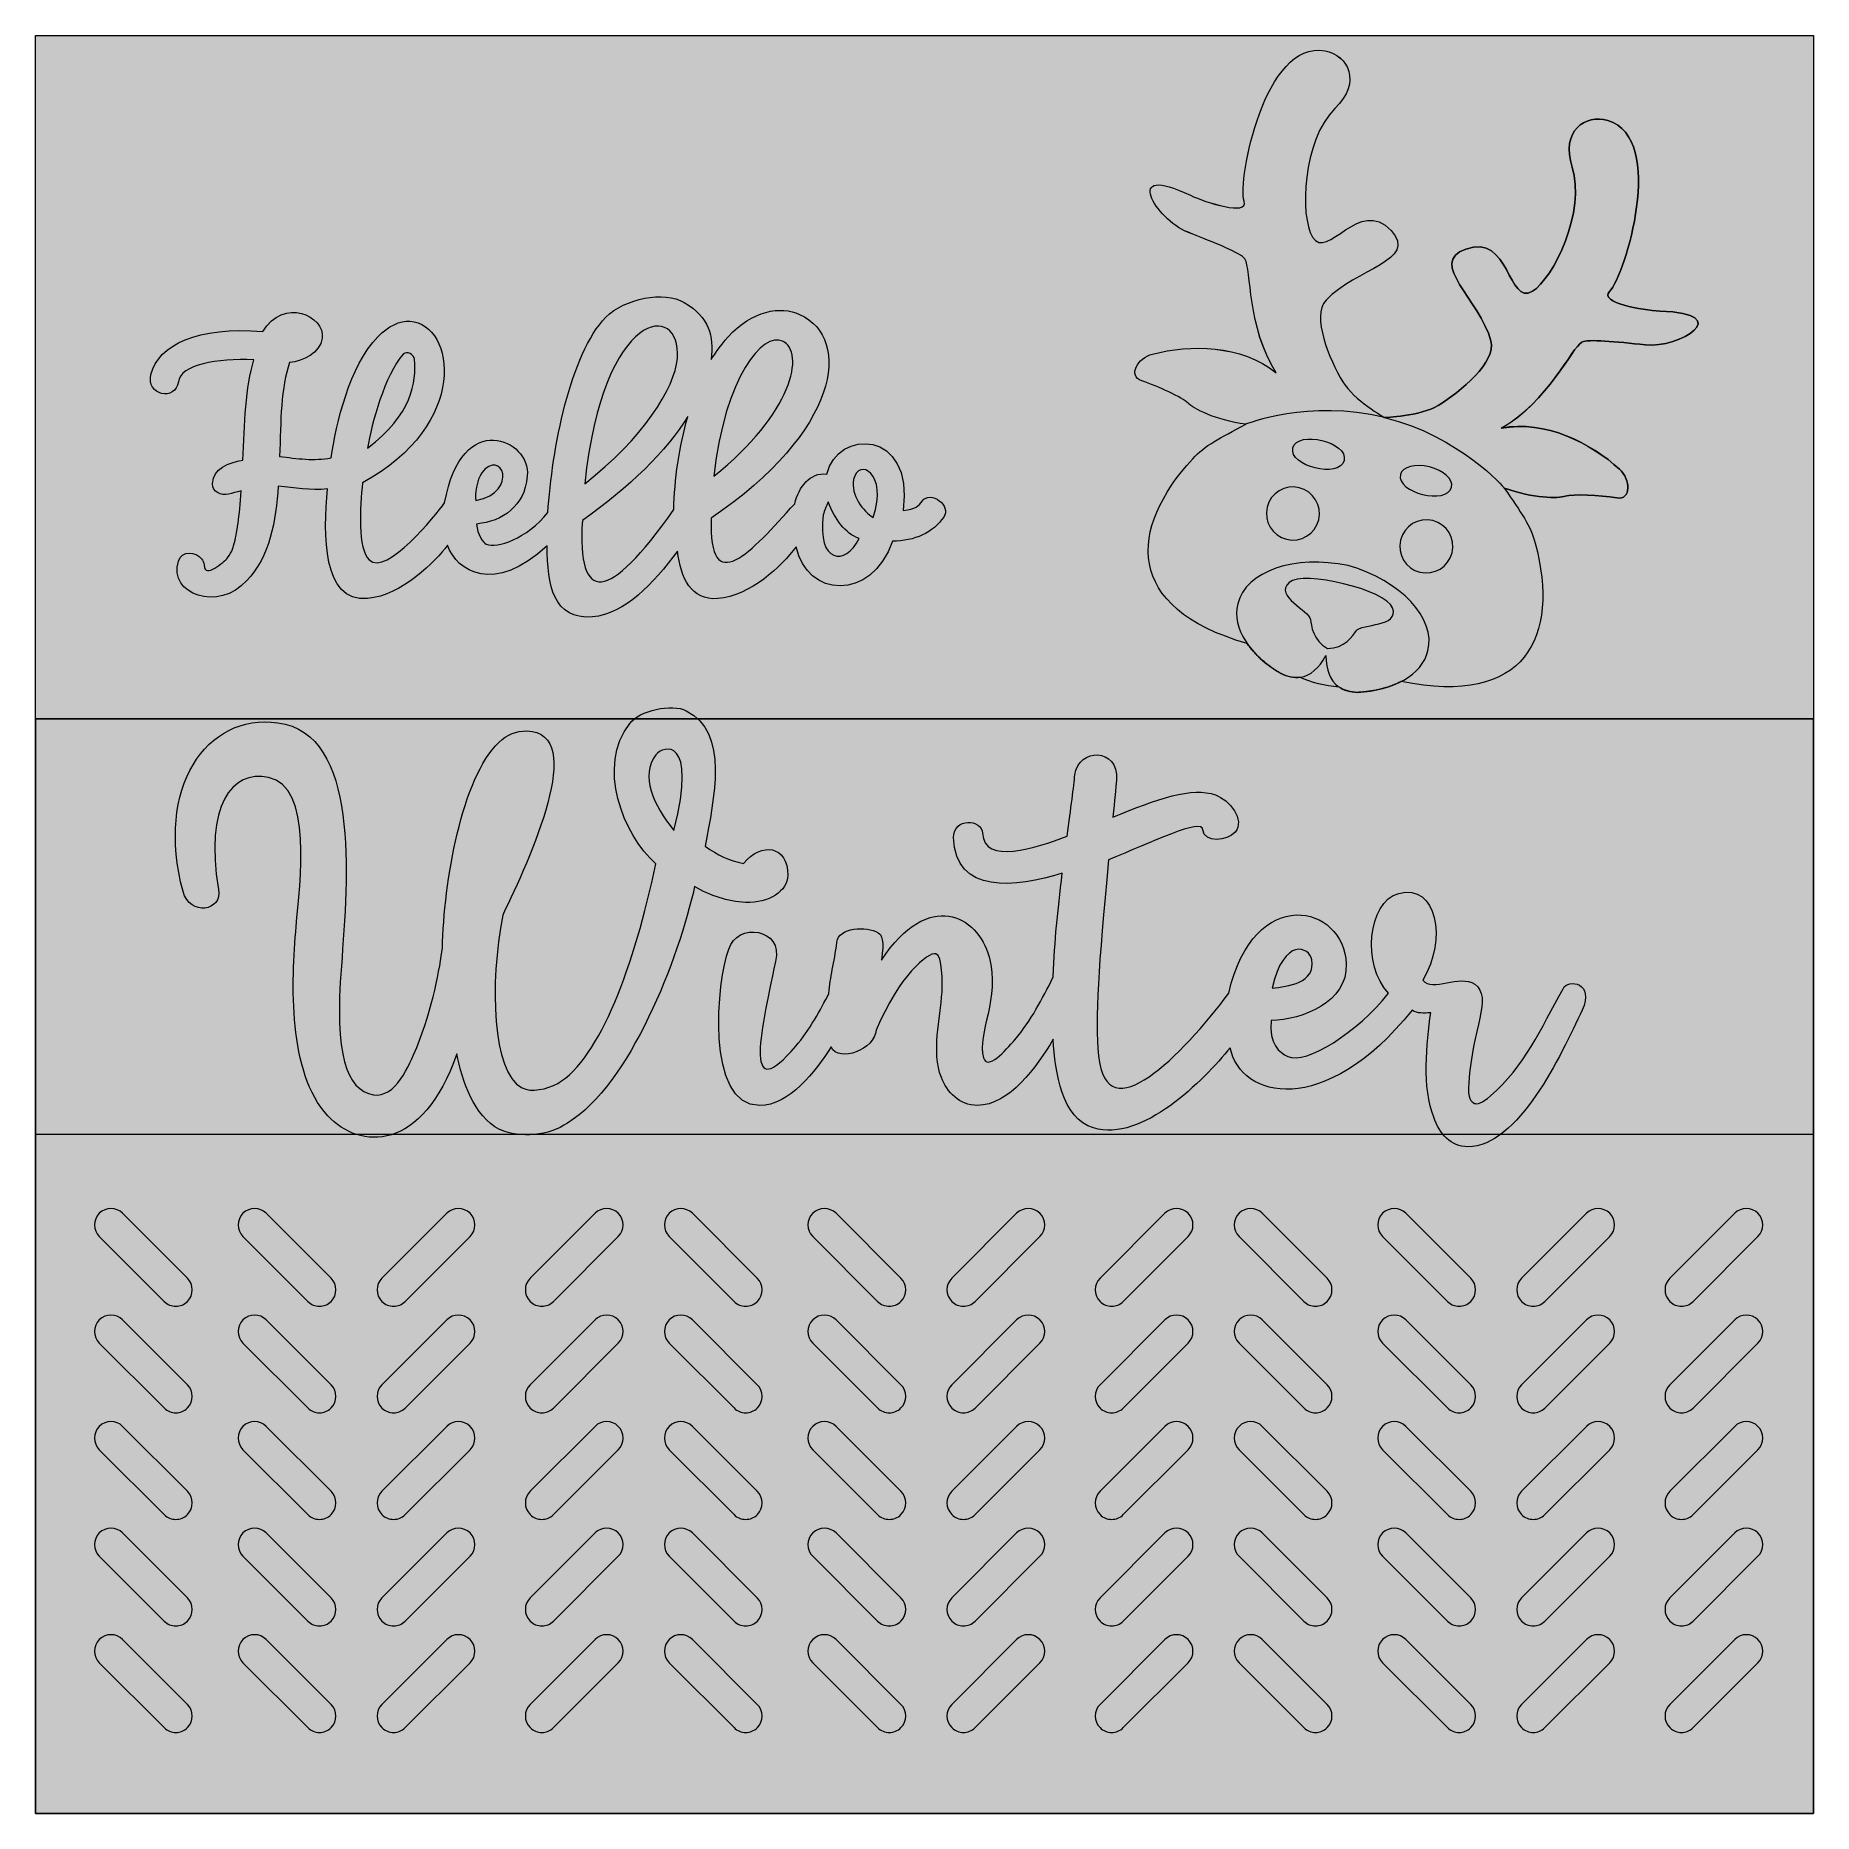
# Model space of a CAD drawing. Header units: inches. Extents: x 0 to 432, y 0 to 432.
import ezdxf

# ---------------------------------------------------------------- set-up
doc = ezdxf.new("R2010")
doc.units = ezdxf.units.IN
doc.header["$MEASUREMENT"] = 0
doc.layers.add('_U+0421_U+043B_U+043E_U+0439 1', color=7, linetype='Continuous')

# ---------------------------------------------------------------- blocks, each defined once
blk = doc.blocks.new('block 2')
at = {"layer": '_U+0421_U+043B_U+043E_U+0439 1', "true_color": 0x723003}
h = blk.add_hatch(color=36, dxfattribs=at)
h.dxf.hatch_style = 2
edge = h.paths.add_edge_path()
edge.add_spline(control_points=[(375.76, 357.52), (377.21, 358.33), (383.98, 357.6), (391.16, 356.83), (399.36, 355.95), (413.43, 364.44), (394.66, 365.07), (390.57, 365.21), (379.77, 367.13), (382.46, 369.83), (386.24, 373.63), (396.36, 407.07), (382.03, 411.34), (376.6, 412.97), (370.53, 408.87), (373.37, 400.03), (376.78, 389.42), (368.78, 372.87), (363.7, 369.86), (357.69, 366.31), (358.27, 384.01), (347.53, 380.13), (338.2, 376.76), (350.82, 367.98), (353.65, 357.79), (355.04, 352.77), (346.3, 345.44), (340.82, 342.13), (336.44, 339.48), (327.8, 339.18), (327.8, 339.18), (327.86, 339.17), (327.91, 339.15), (327.97, 339.14), (327.91, 339.15), (327.85, 339.17), (327.8, 339.18), (327.8, 339.18), (320.28, 343.47), (317.64, 347.85), (314.33, 353.32), (310, 363.88), (313.56, 367.68), (320.8, 375.39), (336.06, 377.29), (329.36, 384.61), (321.66, 393.04), (313.94, 377.1), (310.27, 383.04), (307.17, 388.06), (307.79, 406.43), (315.74, 414.24), (322.36, 420.75), (318.9, 427.2), (313.33, 428.28), (298.66, 431.16), (292.06, 396.85), (293.65, 391.73), (294.77, 388.09), (284.33, 391.41), (280.63, 393.19), (263.73, 401.36), (272.23, 387.3), (279.91, 384.26), (286.61, 381.61), (292.95, 379.11), (293.86, 377.72), (295.48, 375.24), (294.35, 361.05), (301.49, 350.06), (292.93, 356.92), (280.51, 356.94), (271.43, 354.62), (267.8, 353.69), (265.33, 349.25), (268.79, 348.11), (272.77, 346.8), (278.71, 344.01), (280.04, 342.68), (281.37, 341.36), (286.58, 338.55), (294.07, 337.55), (287.62, 334.11), (284.19, 332.45), (281.18, 329.16), (265.6, 312.17), (264.28, 292.98), (294.4, 284.27), (294.4, 284.27), (294.4, 284.27), (294.4, 284.27), (294.63, 283.93), (294.88, 283.6), (295.14, 283.28), (295.14, 283.27), (295.15, 283.26), (295.16, 283.25), (295.41, 282.93), (295.68, 282.62), (295.95, 282.31), (295.98, 282.28), (296, 282.26), (296.03, 282.23), (296.29, 281.94), (296.57, 281.65), (296.85, 281.37), (296.9, 281.31), (296.96, 281.26), (297.01, 281.21), (297.28, 280.95), (297.55, 280.69), (297.84, 280.44), (297.92, 280.36), (298.02, 280.28), (298.11, 280.2), (298.37, 279.98), (298.63, 279.75), (298.9, 279.53), (299.04, 279.42), (299.19, 279.31), (299.34, 279.2), (299.57, 279.01), (299.81, 278.83), (300.06, 278.65), (300.27, 278.49), (300.5, 278.34), (300.73, 278.18), (300.92, 278.05), (301.1, 277.92), (301.3, 277.79), (301.73, 277.51), (302.18, 277.23), (302.63, 276.96), (303.99, 276.33), (305.53, 275.9), (307.1, 276.06), (310.1, 274.79), (313.17, 274), (316.74, 273.7), (318.06, 272.81), (319.63, 272.47), (321.14, 272.4), (321.14, 272.4), (321.15, 272.4), (321.15, 272.4), (321.68, 272.42), (322.19, 272.46), (322.7, 272.51), (322.94, 272.53), (323.16, 272.57), (323.39, 272.59), (323.66, 272.63), (323.94, 272.66), (324.2, 272.69), (324.51, 272.74), (324.8, 272.79), (325.1, 272.85), (325.28, 272.88), (325.46, 272.91), (325.64, 272.94), (325.98, 273.01), (326.32, 273.09), (326.65, 273.16), (326.77, 273.19), (326.89, 273.22), (327.01, 273.25), (327.38, 273.34), (327.74, 273.44), (328.1, 273.55), (328.17, 273.57), (328.24, 273.59), (328.31, 273.61), (328.69, 273.73), (329.07, 273.86), (329.44, 273.99), (329.47, 274), (329.51, 274.02), (329.54, 274.03), (329.93, 274.17), (330.31, 274.33), (330.68, 274.49), (330.69, 274.49), (330.7, 274.5), (330.71, 274.5), (331.1, 274.67), (331.47, 274.85), (331.83, 275.04), (362.14, 268.83), (370.41, 285.92), (364.4, 308.64), (363.27, 312.95), (361, 316.01), (356.89, 322.06), (356.89, 322.06), (356.86, 322.09), (356.81, 322.15), (356.86, 322.09), (356.89, 322.06), (356.89, 322.06), (363.99, 319.46), (369.91, 319.53), (371.7, 320.08), (373.49, 320.63), (380.05, 320.34), (384.19, 319.65), (387.78, 319.05), (387.65, 324.13), (384.88, 326.64), (377.92, 332.91), (366.91, 338.68), (356.14, 336.58), (367.57, 342.99), (373.17, 356.07), (375.76, 357.52)], knot_values=[0, 0, 0, 0, 1, 1, 1, 2, 2, 2, 3, 3, 3, 4, 4, 4, 5, 5, 5, 6, 6, 6, 7, 7, 7, 8, 8, 8, 9, 9, 9, 10, 10, 10, 11, 11, 11, 12, 12, 12, 13, 13, 13, 14, 14, 14, 15, 15, 15, 16, 16, 16, 17, 17, 17, 18, 18, 18, 19, 19, 19, 20, 20, 20, 21, 21, 21, 22, 22, 22, 23, 23, 23, 24, 24, 24, 25, 25, 25, 26, 26, 26, 27, 27, 27, 28, 28, 28, 29, 29, 29, 30, 30, 30, 31, 31, 31, 32, 32, 32, 33, 33, 33, 34, 34, 34, 35, 35, 35, 36, 36, 36, 37, 37, 37, 38, 38, 38, 39, 39, 39, 40, 40, 40, 41, 41, 41, 42, 42, 42, 43, 43, 43, 44, 44, 44, 45, 45, 45, 46, 46, 46, 47, 47, 47, 48, 48, 48, 49, 49, 49, 50, 50, 50, 51, 51, 51, 52, 52, 52, 53, 53, 53, 54, 54, 54, 55, 55, 55, 56, 56, 56, 57, 57, 57, 58, 58, 58, 59, 59, 59, 60, 60, 60, 61, 61, 61, 62, 62, 62, 63, 63, 63, 64, 64, 64, 65, 65, 65, 66, 66, 66, 67, 67, 67, 68, 68, 68, 69, 69, 69, 70, 70, 70, 71, 71, 71, 71], degree=3, periodic=1)
at = {"layer": '_U+0421_U+043B_U+043E_U+0439 1', "true_color": 0xffffff}
h = blk.add_hatch(color=7, dxfattribs=at)
h.dxf.hatch_style = 2
edge = h.paths.add_edge_path()
edge.add_spline(control_points=[(317.64, 347.85), (314.33, 353.32), (310, 363.88), (313.56, 367.68), (320.8, 375.39), (336.06, 377.29), (329.36, 384.62), (321.66, 393.04), (313.94, 377.1), (310.27, 383.04), (307.17, 388.07), (307.79, 406.43), (315.74, 414.24), (322.36, 420.75), (318.9, 427.21), (313.33, 428.28), (298.66, 431.16), (292.06, 396.85), (293.65, 391.74), (294.77, 388.09), (284.33, 391.42), (280.63, 393.19), (263.73, 401.36), (272.23, 387.3), (279.91, 384.27), (286.61, 381.61), (292.95, 379.11), (293.86, 377.72), (295.48, 375.24), (294.35, 361.05), (301.49, 350.07), (292.93, 356.93), (280.51, 356.94), (271.43, 354.62), (267.8, 353.69), (265.33, 349.25), (268.79, 348.11), (272.77, 346.8), (278.71, 344.01), (280.04, 342.69), (281.37, 341.36), (286.58, 338.55), (294.07, 337.55), (294.07, 337.55), (309.45, 343.71), (327.79, 339.19), (327.8, 339.18), (320.28, 343.47), (317.64, 347.85)], knot_values=[0, 0, 0, 0, 1, 1, 1, 2, 2, 2, 3, 3, 3, 4, 4, 4, 5, 5, 5, 6, 6, 6, 7, 7, 7, 8, 8, 8, 9, 9, 9, 10, 10, 10, 11, 11, 11, 12, 12, 12, 13, 13, 13, 14, 14, 14, 15, 15, 15, 16, 16, 16, 16], degree=3, periodic=1)
h = blk.add_hatch(color=7, dxfattribs=at)
h.dxf.hatch_style = 2
edge = h.paths.add_edge_path()
edge.add_spline(control_points=[(340.82, 342.13), (346.3, 345.44), (355.04, 352.77), (353.65, 357.79), (350.82, 367.98), (338.2, 376.76), (347.53, 380.13), (358.27, 384.01), (357.69, 366.31), (363.7, 369.86), (368.78, 372.87), (376.78, 389.42), (373.37, 400.03), (370.53, 408.87), (376.6, 412.98), (382.03, 411.34), (396.36, 407.07), (386.24, 373.63), (382.46, 369.83), (379.77, 367.13), (390.57, 365.21), (394.66, 365.07), (413.43, 364.44), (399.36, 355.95), (391.16, 356.83), (383.98, 357.6), (377.21, 358.33), (375.76, 357.52), (373.17, 356.08), (367.57, 342.99), (356.14, 336.59), (366.92, 338.68), (377.92, 332.92), (384.88, 326.64), (387.66, 324.14), (387.78, 319.06), (384.19, 319.65), (380.05, 320.34), (373.5, 320.64), (371.7, 320.08), (369.91, 319.53), (363.99, 319.46), (356.89, 322.06), (356.89, 322.06), (346.14, 334.66), (327.8, 339.19), (327.8, 339.18), (336.44, 339.49), (340.82, 342.13)], knot_values=[0, 0, 0, 0, 1, 1, 1, 2, 2, 2, 3, 3, 3, 4, 4, 4, 5, 5, 5, 6, 6, 6, 7, 7, 7, 8, 8, 8, 9, 9, 9, 10, 10, 10, 11, 11, 11, 12, 12, 12, 13, 13, 13, 14, 14, 14, 15, 15, 15, 16, 16, 16, 16], degree=3, periodic=1)
at = {"layer": '_U+0421_U+043B_U+043E_U+0439 1', "true_color": 0xb56833}
h = blk.add_hatch(color=25, dxfattribs=at)
h.dxf.hatch_style = 2
edge = h.paths.add_edge_path()
edge.add_spline(control_points=[(305.52, 331.81), (304.42, 327.35), (316.86, 324.29), (317.96, 328.74), (319.06, 333.19), (306.62, 336.26), (305.52, 331.81)], knot_values=[0, 0, 0, 0, 1, 1, 1, 2, 2, 2, 2], degree=3, periodic=1)
h = blk.add_hatch(color=25, dxfattribs=at)
h.dxf.hatch_style = 2
edge = h.paths.add_edge_path()
edge.add_spline(control_points=[(344.09, 322.29), (342.99, 317.84), (330.55, 320.91), (331.65, 325.36), (332.11, 327.23), (335.27, 328.05), (338.71, 327.21), (342.14, 326.36), (344.55, 324.16), (344.09, 322.29)], knot_values=[0, 0, 0, 0, 1, 1, 1, 2, 2, 2, 3, 3, 3, 3], degree=3, periodic=1)
at = {"layer": '_U+0421_U+043B_U+043E_U+0439 1', "true_color": 0xffffff}
h = blk.add_hatch(color=7, dxfattribs=at)
h.dxf.hatch_style = 2
edge = h.paths.add_edge_path()
edge.add_spline(control_points=[(299.25, 317.41), (300.1, 320.87), (303.6, 322.99), (307.06, 322.13), (310.52, 321.28), (312.63, 317.78), (311.78, 314.32), (310.93, 310.87), (307.43, 308.75), (303.97, 309.61), (300.51, 310.46), (298.4, 313.95), (299.25, 317.41)], knot_values=[0, 0, 0, 0, 1, 1, 1, 2, 2, 2, 3, 3, 3, 4, 4, 4, 4], degree=3, periodic=1)
h = blk.add_hatch(color=7, dxfattribs=at)
h.dxf.hatch_style = 2
edge = h.paths.add_edge_path()
edge.add_spline(control_points=[(331.68, 309.42), (332.53, 312.88), (336.02, 314.99), (339.48, 314.14), (342.94, 313.28), (345.06, 309.79), (344.2, 306.33), (343.35, 302.87), (339.85, 300.76), (336.39, 301.61), (332.94, 302.46), (330.82, 305.96), (331.68, 309.42)], knot_values=[0, 0, 0, 0, 1, 1, 1, 2, 2, 2, 3, 3, 3, 4, 4, 4, 4], degree=3, periodic=1)
at = {"layer": '_U+0421_U+043B_U+043E_U+0439 1', "true_color": 0xb56833}
h = blk.add_hatch(color=25, dxfattribs=at)
h.dxf.hatch_style = 2
edge = h.paths.add_edge_path()
edge.add_spline(control_points=[(321.14, 272.4), (319.56, 272.47), (317.89, 272.84), (316.54, 273.83), (314.59, 275.27), (313.58, 277.81), (313.53, 281.34), (311.85, 278.24), (309.77, 276.46), (307.38, 276.09), (305.72, 275.84), (304.07, 276.29), (302.64, 276.96), (295.04, 281.44), (290.64, 287.97), (292.11, 293.9), (294.07, 301.87), (305.92, 305.89), (318.93, 303.22), (331.69, 299.53), (340.3, 290.47), (338.34, 282.49), (336.88, 276.57), (329.95, 272.83), (321.14, 272.4)], knot_values=[0, 0, 0, 0, 1, 1, 1, 2, 2, 2, 3, 3, 3, 4, 4, 4, 5, 5, 5, 6, 6, 6, 7, 7, 7, 8, 8, 8, 8], degree=3, periodic=1)
at = {"layer": '_U+0421_U+043B_U+043E_U+0439 1', "true_color": 0xffffff}
h = blk.add_hatch(color=7, dxfattribs=at)
h.dxf.hatch_style = 2
edge = h.paths.add_edge_path()
edge.add_spline(control_points=[(329.74, 292.92), (331.37, 288.17), (322.18, 289.24), (320.91, 287.35), (320.15, 286.21), (318.07, 283.12), (313.95, 283.04), (310.34, 285.02), (309.94, 288.73), (309.79, 290.09), (309.55, 292.35), (300.92, 295.68), (304.57, 299.13), (307.88, 302.26), (328.27, 297.23), (329.74, 292.92)], knot_values=[0, 0, 0, 0, 1, 1, 1, 2, 2, 2, 3, 3, 3, 4, 4, 4, 5, 5, 5, 5], degree=3, periodic=1)
at = {"layer": '_U+0421_U+043B_U+043E_U+0439 1', "lineweight": 0}
for points, knots in [([(375.76, 357.52), (377.21, 358.33), (383.98, 357.6), (391.16, 356.83), (399.36, 355.95), (413.43, 364.44), (394.66, 365.07), (390.57, 365.21), (379.77, 367.13), (382.46, 369.83), (386.24, 373.63), (396.36, 407.07), (382.03, 411.34), (376.6, 412.97), (370.53, 408.87), (373.37, 400.03), (376.78, 389.42), (368.78, 372.87), (363.7, 369.86), (357.69, 366.31), (358.27, 384.01), (347.53, 380.13), (338.2, 376.76), (350.82, 367.98), (353.65, 357.79), (355.04, 352.77), (346.3, 345.44), (340.82, 342.13), (336.44, 339.48), (327.8, 339.18), (327.8, 339.18), (327.86, 339.17), (327.91, 339.15), (327.97, 339.14), (327.91, 339.15), (327.85, 339.17), (327.8, 339.18), (327.8, 339.18), (320.28, 343.47), (317.64, 347.85), (314.33, 353.32), (310, 363.88), (313.56, 367.68), (320.8, 375.39), (336.06, 377.29), (329.36, 384.61), (321.66, 393.04), (313.94, 377.1), (310.27, 383.04), (307.17, 388.06), (307.79, 406.43), (315.74, 414.24), (322.36, 420.75), (318.9, 427.2), (313.33, 428.28), (298.66, 431.16), (292.06, 396.85), (293.65, 391.73), (294.77, 388.09), (284.33, 391.41), (280.63, 393.19), (263.73, 401.36), (272.23, 387.3), (279.91, 384.26), (286.61, 381.61), (292.95, 379.11), (293.86, 377.72), (295.48, 375.24), (294.35, 361.05), (301.49, 350.06), (292.93, 356.92), (280.51, 356.94), (271.43, 354.62), (267.8, 353.69), (265.33, 349.25), (268.79, 348.11), (272.77, 346.8), (278.71, 344.01), (280.04, 342.68), (281.37, 341.36), (286.58, 338.55), (294.07, 337.55), (287.62, 334.11), (284.19, 332.45), (281.18, 329.16), (265.6, 312.17), (264.28, 292.98), (294.4, 284.27), (294.4, 284.27), (294.4, 284.27), (294.4, 284.27), (294.63, 283.93), (294.88, 283.6), (295.14, 283.28), (295.14, 283.27), (295.15, 283.26), (295.16, 283.25), (295.41, 282.93), (295.68, 282.62), (295.95, 282.31), (295.98, 282.28), (296, 282.26), (296.03, 282.23), (296.29, 281.94), (296.57, 281.65), (296.85, 281.37), (296.9, 281.31), (296.96, 281.26), (297.01, 281.21), (297.28, 280.95), (297.55, 280.69), (297.84, 280.44), (297.92, 280.36), (298.02, 280.28), (298.11, 280.2), (298.37, 279.98), (298.63, 279.75), (298.9, 279.53), (299.04, 279.42), (299.19, 279.31), (299.34, 279.2), (299.57, 279.01), (299.81, 278.83), (300.06, 278.65), (300.27, 278.49), (300.5, 278.34), (300.73, 278.18), (300.92, 278.05), (301.1, 277.92), (301.3, 277.79), (301.73, 277.51), (302.18, 277.23), (302.63, 276.96), (303.99, 276.33), (305.53, 275.9), (307.1, 276.06), (310.1, 274.79), (313.17, 274), (316.74, 273.7), (318.06, 272.81), (319.63, 272.47), (321.14, 272.4), (321.14, 272.4), (321.15, 272.4), (321.15, 272.4), (321.68, 272.42), (322.19, 272.46), (322.7, 272.51), (322.94, 272.53), (323.16, 272.57), (323.39, 272.59), (323.66, 272.63), (323.94, 272.66), (324.2, 272.69), (324.51, 272.74), (324.8, 272.79), (325.1, 272.85), (325.28, 272.88), (325.46, 272.91), (325.64, 272.94), (325.98, 273.01), (326.32, 273.09), (326.65, 273.16), (326.77, 273.19), (326.89, 273.22), (327.01, 273.25), (327.38, 273.34), (327.74, 273.44), (328.1, 273.55), (328.17, 273.57), (328.24, 273.59), (328.31, 273.61), (328.69, 273.73), (329.07, 273.86), (329.44, 273.99), (329.47, 274), (329.51, 274.02), (329.54, 274.03), (329.93, 274.17), (330.31, 274.33), (330.68, 274.49), (330.69, 274.49), (330.7, 274.5), (330.71, 274.5), (331.1, 274.67), (331.47, 274.85), (331.83, 275.04), (362.14, 268.83), (370.41, 285.92), (364.4, 308.64), (363.27, 312.95), (361, 316.01), (356.89, 322.06), (356.89, 322.06), (356.86, 322.09), (356.81, 322.15), (356.86, 322.09), (356.89, 322.06), (356.89, 322.06), (363.99, 319.46), (369.91, 319.53), (371.7, 320.08), (373.49, 320.63), (380.05, 320.34), (384.19, 319.65), (387.78, 319.05), (387.65, 324.13), (384.88, 326.64), (377.92, 332.91), (366.91, 338.68), (356.14, 336.58), (367.57, 342.99), (373.17, 356.07), (375.76, 357.52)], [0, 0, 0, 0, 1, 1, 1, 2, 2, 2, 3, 3, 3, 4, 4, 4, 5, 5, 5, 6, 6, 6, 7, 7, 7, 8, 8, 8, 9, 9, 9, 10, 10, 10, 11, 11, 11, 12, 12, 12, 13, 13, 13, 14, 14, 14, 15, 15, 15, 16, 16, 16, 17, 17, 17, 18, 18, 18, 19, 19, 19, 20, 20, 20, 21, 21, 21, 22, 22, 22, 23, 23, 23, 24, 24, 24, 25, 25, 25, 26, 26, 26, 27, 27, 27, 28, 28, 28, 29, 29, 29, 30, 30, 30, 31, 31, 31, 32, 32, 32, 33, 33, 33, 34, 34, 34, 35, 35, 35, 36, 36, 36, 37, 37, 37, 38, 38, 38, 39, 39, 39, 40, 40, 40, 41, 41, 41, 42, 42, 42, 43, 43, 43, 44, 44, 44, 45, 45, 45, 46, 46, 46, 47, 47, 47, 48, 48, 48, 49, 49, 49, 50, 50, 50, 51, 51, 51, 52, 52, 52, 53, 53, 53, 54, 54, 54, 55, 55, 55, 56, 56, 56, 57, 57, 57, 58, 58, 58, 59, 59, 59, 60, 60, 60, 61, 61, 61, 62, 62, 62, 63, 63, 63, 64, 64, 64, 65, 65, 65, 66, 66, 66, 67, 67, 67, 68, 68, 68, 69, 69, 69, 70, 70, 70, 71, 71, 71, 71]), ([(317.64, 347.85), (314.33, 353.32), (310, 363.88), (313.56, 367.68), (320.8, 375.39), (336.06, 377.29), (329.36, 384.62), (321.66, 393.04), (313.94, 377.1), (310.27, 383.04), (307.17, 388.07), (307.79, 406.43), (315.74, 414.24), (322.36, 420.75), (318.9, 427.21), (313.33, 428.28), (298.66, 431.16), (292.06, 396.85), (293.65, 391.74), (294.77, 388.09), (284.33, 391.42), (280.63, 393.19), (263.73, 401.36), (272.23, 387.3), (279.91, 384.27), (286.61, 381.61), (292.95, 379.11), (293.86, 377.72), (295.48, 375.24), (294.35, 361.05), (301.49, 350.07), (292.93, 356.93), (280.51, 356.94), (271.43, 354.62), (267.8, 353.69), (265.33, 349.25), (268.79, 348.11), (272.77, 346.8), (278.71, 344.01), (280.04, 342.69), (281.37, 341.36), (286.58, 338.55), (294.07, 337.55), (294.07, 337.55), (309.45, 343.71), (327.79, 339.19), (327.8, 339.18), (320.28, 343.47), (317.64, 347.85)], [0, 0, 0, 0, 1, 1, 1, 2, 2, 2, 3, 3, 3, 4, 4, 4, 5, 5, 5, 6, 6, 6, 7, 7, 7, 8, 8, 8, 9, 9, 9, 10, 10, 10, 11, 11, 11, 12, 12, 12, 13, 13, 13, 14, 14, 14, 15, 15, 15, 16, 16, 16, 16]), ([(340.82, 342.13), (346.3, 345.44), (355.04, 352.77), (353.65, 357.79), (350.82, 367.98), (338.2, 376.76), (347.53, 380.13), (358.27, 384.01), (357.69, 366.31), (363.7, 369.86), (368.78, 372.87), (376.78, 389.42), (373.37, 400.03), (370.53, 408.87), (376.6, 412.98), (382.03, 411.34), (396.36, 407.07), (386.24, 373.63), (382.46, 369.83), (379.77, 367.13), (390.57, 365.21), (394.66, 365.07), (413.43, 364.44), (399.36, 355.95), (391.16, 356.83), (383.98, 357.6), (377.21, 358.33), (375.76, 357.52), (373.17, 356.08), (367.57, 342.99), (356.14, 336.59), (366.92, 338.68), (377.92, 332.92), (384.88, 326.64), (387.66, 324.14), (387.78, 319.06), (384.19, 319.65), (380.05, 320.34), (373.5, 320.64), (371.7, 320.08), (369.91, 319.53), (363.99, 319.46), (356.89, 322.06), (356.89, 322.06), (346.14, 334.66), (327.8, 339.19), (327.8, 339.18), (336.44, 339.49), (340.82, 342.13)], [0, 0, 0, 0, 1, 1, 1, 2, 2, 2, 3, 3, 3, 4, 4, 4, 5, 5, 5, 6, 6, 6, 7, 7, 7, 8, 8, 8, 9, 9, 9, 10, 10, 10, 11, 11, 11, 12, 12, 12, 13, 13, 13, 14, 14, 14, 15, 15, 15, 16, 16, 16, 16]), ([(305.52, 331.81), (304.42, 327.35), (316.86, 324.29), (317.96, 328.74), (319.06, 333.19), (306.62, 336.26), (305.52, 331.81)], [0, 0, 0, 0, 1, 1, 1, 2, 2, 2, 2]), ([(344.09, 322.29), (342.99, 317.84), (330.55, 320.91), (331.65, 325.36), (332.11, 327.23), (335.27, 328.05), (338.71, 327.21), (342.14, 326.36), (344.55, 324.16), (344.09, 322.29)], [0, 0, 0, 0, 1, 1, 1, 2, 2, 2, 3, 3, 3, 3]), ([(299.25, 317.41), (300.1, 320.87), (303.6, 322.99), (307.06, 322.13), (310.52, 321.28), (312.63, 317.78), (311.78, 314.32), (310.93, 310.87), (307.43, 308.75), (303.97, 309.61), (300.51, 310.46), (298.4, 313.95), (299.25, 317.41)], [0, 0, 0, 0, 1, 1, 1, 2, 2, 2, 3, 3, 3, 4, 4, 4, 4]), ([(331.68, 309.42), (332.53, 312.88), (336.02, 314.99), (339.48, 314.14), (342.94, 313.28), (345.06, 309.79), (344.2, 306.33), (343.35, 302.87), (339.85, 300.76), (336.39, 301.61), (332.94, 302.46), (330.82, 305.96), (331.68, 309.42)], [0, 0, 0, 0, 1, 1, 1, 2, 2, 2, 3, 3, 3, 4, 4, 4, 4]), ([(321.14, 272.4), (319.56, 272.47), (317.89, 272.84), (316.54, 273.83), (314.59, 275.27), (313.58, 277.81), (313.53, 281.34), (311.85, 278.24), (309.77, 276.46), (307.38, 276.09), (305.72, 275.84), (304.07, 276.29), (302.64, 276.96), (295.04, 281.44), (290.64, 287.97), (292.11, 293.9), (294.07, 301.87), (305.92, 305.89), (318.93, 303.22), (331.69, 299.53), (340.3, 290.47), (338.34, 282.49), (336.88, 276.57), (329.95, 272.83), (321.14, 272.4)], [0, 0, 0, 0, 1, 1, 1, 2, 2, 2, 3, 3, 3, 4, 4, 4, 5, 5, 5, 6, 6, 6, 7, 7, 7, 8, 8, 8, 8]), ([(329.74, 292.92), (331.37, 288.17), (322.18, 289.24), (320.91, 287.35), (320.15, 286.21), (318.07, 283.12), (313.95, 283.04), (310.34, 285.02), (309.94, 288.73), (309.79, 290.09), (309.55, 292.35), (300.92, 295.68), (304.57, 299.13), (307.88, 302.26), (328.27, 297.23), (329.74, 292.92)], [0, 0, 0, 0, 1, 1, 1, 2, 2, 2, 3, 3, 3, 4, 4, 4, 5, 5, 5, 5])]:
    blk.add_open_spline(points, degree=3, knots=knots, dxfattribs=at)
blk = doc.blocks.new('block 3')
at = {"layer": '_U+0421_U+043B_U+043E_U+0439 1', "true_color": 0x003a1e}
h = blk.add_hatch(color=118, dxfattribs=at)
h.dxf.hatch_style = 2
edge = h.paths.add_edge_path()
edge.add_spline(control_points=[(182.8, 227.92), (182.8, 235.24), (176.37, 236.12), (172.04, 230.85), (168.52, 231.41), (165.72, 232.96), (162.74, 235), (164.75, 246.59), (168.64, 262.65), (158.12, 267.9), (154.59, 269.83), (146.76, 267.96), (144.36, 264.87), (136.29, 254.45), (142.66, 237.91), (150.74, 230.75), (145.49, 206.19), (137.21, 183.42), (126.87, 177.37), (124.26, 175.95), (120.45, 175.13), (118.2, 176.31), (110.82, 180.22), (110.36, 201.46), (113.5, 218.3), (120.02, 231.7), (134.28, 262.68), (119.37, 263.03), (116.87, 263.1), (114.6, 262.17), (112.59, 260.26), (103.54, 251.66), (99.2, 226.27), (98.86, 210.25), (98.29, 205.84), (96.51, 195.47), (92.61, 186.12), (90.81, 181.74), (87.41, 173.73), (82.11, 174.62), (75.42, 175.85), (72.64, 184.29), (74.3, 205.89), (75.96, 227.71), (78.73, 262.34), (58.88, 265.02), (41.37, 267.38), (29.11, 249.12), (35.83, 224.05), (37.47, 217.93), (45.51, 219.21), (44.44, 224.53), (41.07, 244.93), (47.6, 253.53), (56.61, 251.75), (67.41, 249.61), (64.24, 226.23), (63.32, 215.53), (62.12, 201.71), (61.26, 180.11), (71.01, 169.51), (78.67, 161.18), (94.08, 160.59), (102.37, 184.58), (103.65, 178.02), (106.5, 169.39), (112.73, 166.21), (112.73, 166.21), (112.82, 166.17), (112.82, 166.17), (117.9, 163.99), (124.68, 164.66), (129.24, 167.75), (144.48, 176.98), (156.29, 207.89), (160.14, 225.21), (163.99, 222.94), (168.07, 221.66), (172.53, 221.32), (178.12, 221.16), (182.8, 224.19), (182.8, 227.92)], knot_values=[0, 0, 0, 0, 1, 1, 1, 2, 2, 2, 3, 3, 3, 4, 4, 4, 5, 5, 5, 6, 6, 6, 7, 7, 7, 8, 8, 8, 9, 9, 9, 10, 10, 10, 11, 11, 11, 12, 12, 12, 13, 13, 13, 14, 14, 14, 15, 15, 15, 16, 16, 16, 17, 17, 17, 18, 18, 18, 19, 19, 19, 20, 20, 20, 21, 21, 21, 22, 22, 22, 23, 23, 23, 24, 24, 24, 25, 25, 25, 26, 26, 26, 27, 27, 27, 27], degree=3, periodic=1)
edge = h.paths.add_edge_path()
edge.add_spline(control_points=[(150.74, 257.23), (152.4, 259.38), (160.99, 262.12), (155.13, 238.83), (150.09, 245.15), (146.83, 252.11), (150.74, 257.23)], knot_values=[0, 0, 0, 0, 1, 1, 1, 2, 2, 2, 2], degree=3, periodic=1)
h = blk.add_hatch(color=118, dxfattribs=at)
h.dxf.hatch_style = 2
edge = h.paths.add_edge_path()
edge.add_spline(control_points=[(371.15, 200.4), (365.68, 190.4), (361.82, 181.58), (353.53, 174.33), (351.5, 172.6), (350.21, 172.27), (349.67, 172.54), (348.83, 172.97), (347.91, 173.5), (348.28, 177.56), (348.93, 190.53), (354.18, 198.37), (349.72, 201.46), (345.98, 204.06), (339.51, 199.45), (337.07, 202.48), (343.08, 212.37), (340.47, 226.09), (331.26, 223.57), (323.63, 221.48), (322.27, 205.99), (328.78, 199.33), (321.25, 189.79), (308.7, 181.86), (304.25, 183.92), (302.34, 184.8), (299.57, 187.02), (300.24, 192.64), (307.95, 192.87), (318.78, 197.16), (318.49, 206.37), (318.03, 220.82), (295.99, 226.12), (289.93, 199.28), (278.59, 184.18), (260.17, 165.34), (258.28, 184.08), (257.38, 193.4), (258.28, 205.54), (260.71, 231.69), (270.97, 235.9), (283.68, 242.04), (283.62, 239), (283.96, 235.74), (289.62, 236.25), (291.45, 238.41), (294.01, 241.44), (290.04, 246.35), (286.69, 247.47), (281.16, 249.57), (272.51, 246.54), (261.77, 242.08), (262.14, 246.12), (262.53, 249.24), (262.65, 251.07), (263.19, 259.19), (253.35, 258.91), (252.53, 252.38), (252.28, 249.52), (251.57, 244.37), (250.64, 237.47), (243.02, 234.57), (230.38, 230.42), (230.11, 238.18), (229.92, 241.61), (223.08, 242.1), (223.08, 237.11), (223.37, 223.33), (238.2, 224.82), (249.49, 228.49), (248.33, 218.6), (247.61, 212.71), (247.3, 203.25), (244.47, 197.75), (242.02, 192.72), (237.95, 188), (235.71, 185.4), (231.18, 180.35), (230.35, 183.64), (228.62, 189.52), (234.56, 198.05), (231.68, 208.14), (228.91, 218.29), (217.01, 224.63), (205.53, 207.36), (206.28, 212.08), (205.61, 213.5), (204.77, 213.98), (201.89, 215.62), (195.07, 215.39), (194.73, 211.71), (194.05, 206.59), (193.05, 203.31), (192.78, 199.25), (190.77, 195.34), (188.06, 190.3), (184.7, 186.42), (172.39, 171.98), (175.69, 188.16), (179.79, 206.98), (181.88, 215.17), (170.38, 216.62), (168.44, 209.97), (165.63, 202.62), (162.56, 171.99), (176.01, 171.99), (183.03, 171.99), (189.54, 180.29), (193.3, 186.24), (195.27, 182.22), (203.93, 185.7), (204.29, 190.35), (209.76, 203.54), (216.87, 209.31), (218.76, 208.89), (220.38, 208.51), (220.37, 201.74), (220.26, 199.64), (219.86, 192.91), (217.64, 185.2), (220.09, 178.85), (221.41, 175.26), (224.57, 172.04), (228.82, 172.04), (236.62, 172.04), (243.28, 181.44), (247.28, 188.1), (247.75, 179.98), (249.31, 168.93), (257.1, 166.56), (268.8, 163.01), (283.85, 178.05), (290.27, 186.07), (292.85, 173.65), (313.03, 168.61), (334.47, 195.15), (335.95, 194.33), (337.15, 194.44), (339.01, 194.53), (338.05, 187.27), (336.85, 176.17), (339.73, 169.17), (341.23, 165.19), (343.81, 161.98), (348.03, 161.98), (360.27, 161.98), (370.61, 184.08), (375.78, 195.17), (378.95, 201.83), (372.4, 202.91), (371.15, 200.4)], knot_values=[0, 0, 0, 0, 1, 1, 1, 2, 2, 2, 3, 3, 3, 4, 4, 4, 5, 5, 5, 6, 6, 6, 7, 7, 7, 8, 8, 8, 9, 9, 9, 10, 10, 10, 11, 11, 11, 12, 12, 12, 13, 13, 13, 14, 14, 14, 15, 15, 15, 16, 16, 16, 17, 17, 17, 18, 18, 18, 19, 19, 19, 20, 20, 20, 21, 21, 21, 22, 22, 22, 23, 23, 23, 24, 24, 24, 25, 25, 25, 26, 26, 26, 27, 27, 27, 28, 28, 28, 29, 29, 29, 30, 30, 30, 31, 31, 31, 32, 32, 32, 33, 33, 33, 34, 34, 34, 35, 35, 35, 36, 36, 36, 37, 37, 37, 38, 38, 38, 39, 39, 39, 40, 40, 40, 41, 41, 41, 42, 42, 42, 43, 43, 43, 44, 44, 44, 45, 45, 45, 46, 46, 46, 47, 47, 47, 48, 48, 48, 49, 49, 49, 50, 50, 50, 50], degree=3, periodic=1)
edge = h.paths.add_edge_path()
edge.add_spline(control_points=[(300.45, 200.5), (303.37, 213.17), (309.58, 210.47), (310.12, 207.42), (311.11, 201.75), (304.23, 201), (300.45, 200.5)], knot_values=[0, 0, 0, 0, 1, 1, 1, 2, 2, 2, 2], degree=3, periodic=1)
at = {"layer": '_U+0421_U+043B_U+043E_U+0439 1', "lineweight": 0}
for points, knots in [([(182.8, 227.92), (182.8, 235.24), (176.37, 236.12), (172.04, 230.85), (168.52, 231.41), (165.72, 232.96), (162.74, 235), (164.75, 246.59), (168.64, 262.65), (158.12, 267.9), (154.59, 269.83), (146.76, 267.96), (144.36, 264.87), (136.29, 254.45), (142.66, 237.91), (150.74, 230.75), (145.49, 206.19), (137.21, 183.42), (126.87, 177.37), (124.26, 175.95), (120.45, 175.13), (118.2, 176.31), (110.82, 180.22), (110.36, 201.46), (113.5, 218.3), (120.02, 231.7), (134.28, 262.68), (119.37, 263.03), (116.87, 263.1), (114.6, 262.17), (112.59, 260.26), (103.54, 251.66), (99.2, 226.27), (98.86, 210.25), (98.29, 205.84), (96.51, 195.47), (92.61, 186.12), (90.81, 181.74), (87.41, 173.73), (82.11, 174.62), (75.42, 175.85), (72.64, 184.29), (74.3, 205.89), (75.96, 227.71), (78.73, 262.34), (58.88, 265.02), (41.37, 267.38), (29.11, 249.12), (35.83, 224.05), (37.47, 217.93), (45.51, 219.21), (44.44, 224.53), (41.07, 244.93), (47.6, 253.53), (56.61, 251.75), (67.41, 249.61), (64.24, 226.23), (63.32, 215.53), (62.12, 201.71), (61.26, 180.11), (71.01, 169.51), (78.67, 161.18), (94.08, 160.59), (102.37, 184.58), (103.65, 178.02), (106.5, 169.39), (112.73, 166.21), (112.73, 166.21), (112.82, 166.17), (112.82, 166.17), (117.9, 163.99), (124.68, 164.66), (129.24, 167.75), (144.48, 176.98), (156.29, 207.89), (160.14, 225.21), (163.99, 222.94), (168.07, 221.66), (172.53, 221.32), (178.12, 221.16), (182.8, 224.19), (182.8, 227.92)], [0, 0, 0, 0, 1, 1, 1, 2, 2, 2, 3, 3, 3, 4, 4, 4, 5, 5, 5, 6, 6, 6, 7, 7, 7, 8, 8, 8, 9, 9, 9, 10, 10, 10, 11, 11, 11, 12, 12, 12, 13, 13, 13, 14, 14, 14, 15, 15, 15, 16, 16, 16, 17, 17, 17, 18, 18, 18, 19, 19, 19, 20, 20, 20, 21, 21, 21, 22, 22, 22, 23, 23, 23, 24, 24, 24, 25, 25, 25, 26, 26, 26, 27, 27, 27, 27]), ([(150.74, 257.23), (152.4, 259.38), (160.99, 262.12), (155.13, 238.83), (150.09, 245.15), (146.83, 252.11), (150.74, 257.23)], [0, 0, 0, 0, 1, 1, 1, 2, 2, 2, 2]), ([(371.15, 200.4), (365.68, 190.4), (361.82, 181.58), (353.53, 174.33), (351.5, 172.6), (350.21, 172.27), (349.67, 172.54), (348.83, 172.97), (347.91, 173.5), (348.28, 177.56), (348.93, 190.53), (354.18, 198.37), (349.72, 201.46), (345.98, 204.06), (339.51, 199.45), (337.07, 202.48), (343.08, 212.37), (340.47, 226.09), (331.26, 223.57), (323.63, 221.48), (322.27, 205.99), (328.78, 199.33), (321.25, 189.79), (308.7, 181.86), (304.25, 183.92), (302.34, 184.8), (299.57, 187.02), (300.24, 192.64), (307.95, 192.87), (318.78, 197.16), (318.49, 206.37), (318.03, 220.82), (295.99, 226.12), (289.93, 199.28), (278.59, 184.18), (260.17, 165.34), (258.28, 184.08), (257.38, 193.4), (258.28, 205.54), (260.71, 231.69), (270.97, 235.9), (283.68, 242.04), (283.62, 239), (283.96, 235.74), (289.62, 236.25), (291.45, 238.41), (294.01, 241.44), (290.04, 246.35), (286.69, 247.47), (281.16, 249.57), (272.51, 246.54), (261.77, 242.08), (262.14, 246.12), (262.53, 249.24), (262.65, 251.07), (263.19, 259.19), (253.35, 258.91), (252.53, 252.38), (252.28, 249.52), (251.57, 244.37), (250.64, 237.47), (243.02, 234.57), (230.38, 230.42), (230.11, 238.18), (229.92, 241.61), (223.08, 242.1), (223.08, 237.11), (223.37, 223.33), (238.2, 224.82), (249.49, 228.49), (248.33, 218.6), (247.61, 212.71), (247.3, 203.25), (244.47, 197.75), (242.02, 192.72), (237.95, 188), (235.71, 185.4), (231.18, 180.35), (230.35, 183.64), (228.62, 189.52), (234.56, 198.05), (231.68, 208.14), (228.91, 218.29), (217.01, 224.63), (205.53, 207.36), (206.28, 212.08), (205.61, 213.5), (204.77, 213.98), (201.89, 215.62), (195.07, 215.39), (194.73, 211.71), (194.05, 206.59), (193.05, 203.31), (192.78, 199.25), (190.77, 195.34), (188.06, 190.3), (184.7, 186.42), (172.39, 171.98), (175.69, 188.16), (179.79, 206.98), (181.88, 215.17), (170.38, 216.62), (168.44, 209.97), (165.63, 202.62), (162.56, 171.99), (176.01, 171.99), (183.03, 171.99), (189.54, 180.29), (193.3, 186.24), (195.27, 182.22), (203.93, 185.7), (204.29, 190.35), (209.76, 203.54), (216.87, 209.31), (218.76, 208.89), (220.38, 208.51), (220.37, 201.74), (220.26, 199.64), (219.86, 192.91), (217.64, 185.2), (220.09, 178.85), (221.41, 175.26), (224.57, 172.04), (228.82, 172.04), (236.62, 172.04), (243.28, 181.44), (247.28, 188.1), (247.75, 179.98), (249.31, 168.93), (257.1, 166.56), (268.8, 163.01), (283.85, 178.05), (290.27, 186.07), (292.85, 173.65), (313.03, 168.61), (334.47, 195.15), (335.95, 194.33), (337.15, 194.44), (339.01, 194.53), (338.05, 187.27), (336.85, 176.17), (339.73, 169.17), (341.23, 165.19), (343.81, 161.98), (348.03, 161.98), (360.27, 161.98), (370.61, 184.08), (375.78, 195.17), (378.95, 201.83), (372.4, 202.91), (371.15, 200.4)], [0, 0, 0, 0, 1, 1, 1, 2, 2, 2, 3, 3, 3, 4, 4, 4, 5, 5, 5, 6, 6, 6, 7, 7, 7, 8, 8, 8, 9, 9, 9, 10, 10, 10, 11, 11, 11, 12, 12, 12, 13, 13, 13, 14, 14, 14, 15, 15, 15, 16, 16, 16, 17, 17, 17, 18, 18, 18, 19, 19, 19, 20, 20, 20, 21, 21, 21, 22, 22, 22, 23, 23, 23, 24, 24, 24, 25, 25, 25, 26, 26, 26, 27, 27, 27, 28, 28, 28, 29, 29, 29, 30, 30, 30, 31, 31, 31, 32, 32, 32, 33, 33, 33, 34, 34, 34, 35, 35, 35, 36, 36, 36, 37, 37, 37, 38, 38, 38, 39, 39, 39, 40, 40, 40, 41, 41, 41, 42, 42, 42, 43, 43, 43, 44, 44, 44, 45, 45, 45, 46, 46, 46, 47, 47, 47, 48, 48, 48, 49, 49, 49, 50, 50, 50, 50]), ([(300.45, 200.5), (303.37, 213.17), (309.58, 210.47), (310.12, 207.42), (311.11, 201.75), (304.23, 201), (300.45, 200.5)], [0, 0, 0, 0, 1, 1, 1, 2, 2, 2, 2])]:
    blk.add_open_spline(points, degree=3, knots=knots, dxfattribs=at)

msp = doc.modelspace()

# ---------------------------------------------------------------- hatches: boundary and pattern name
at = {"layer": '_U+0421_U+043B_U+043E_U+0439 1', "true_color": 0xe8c792}
h = msp.add_hatch(color=31, dxfattribs=at)
h.dxf.hatch_style = 2
h.paths.add_polyline_path([(0, 432), (432, 432), (432, 0), (0, 0)])
at = {"layer": '_U+0421_U+043B_U+043E_U+0439 1', "true_color": 0xc10000}
h = msp.add_hatch(color=12, dxfattribs=at)
h.dxf.hatch_style = 2
edge = h.paths.add_edge_path()
edge.add_spline(control_points=[(215.45, 318.88), (214.61, 317.72), (213.82, 316.83), (210.83, 316.63), (213.46, 336.6), (194.66, 336.33), (192.28, 325.46), (188.11, 325.89), (185.5, 322.35), (184.46, 318.25), (173.99, 306.5), (163.41, 294.83), (164.2, 314.75), (195.16, 335.75), (198.63, 358.3), (185.66, 364.25), (181.03, 366.37), (174.16, 365.25), (168.29, 358.83), (166.32, 356.67), (164.15, 353.25), (164.15, 353.25), (164.81, 359.16), (163.8, 363.41), (157.57, 367.16), (152.8, 370.04), (143.16, 368.12), (138.57, 363.58), (129.88, 354.6), (125.48, 331.49), (124.49, 316.08), (119.44, 309.75), (112.03, 307.25), (109.52, 308.42), (108.63, 308.83), (107.35, 310.75), (107.18, 313.31), (110.25, 313.7), (113.24, 314.57), (115.58, 316.74), (117.52, 318.55), (119.12, 320.91), (119.49, 325), (120.31, 333.85), (103.49, 341.58), (99.39, 318.43), (97.32, 315.53), (85.23, 300.57), (81.08, 304.58), (78.25, 307.18), (78.78, 317.52), (79.45, 323.33), (105.49, 337.41), (102.04, 361.83), (90.96, 362.59), (88.48, 362.76), (85.72, 361.42), (83.19, 358.83), (76.2, 351.65), (73.09, 337.7), (71.8, 329.4), (67.78, 328.57), (63.44, 329.21), (59.31, 329.74), (59.56, 338.3), (59.62, 346.64), (61.73, 352.56), (64.92, 352.8), (69.26, 354.91), (69.65, 358.48), (70.36, 363.89), (60.26, 368.54), (55.22, 360.06), (39.48, 361.44), (29.76, 356.81), (28.04, 349.68), (26.72, 344.57), (34.07, 343.03), (34.69, 347.89), (35.25, 351.97), (44.04, 353.59), (53.03, 353.2), (51.04, 346.66), (50.74, 337.54), (50.35, 328.8), (46.85, 328.25), (43.15, 326.86), (42.97, 323.12), (42.92, 322.03), (43.46, 321.33), (44.2, 320.98), (45.99, 319.89), (47.69, 320.84), (49.96, 321.38), (49.56, 315.12), (48.92, 311.04), (48.21, 308.3), (48.21, 308.3), (47.82, 306.54), (46.62, 305.08), (45.96, 304.28), (41.06, 299.82), (40.93, 303.3), (40.91, 303.97), (40.66, 304.49), (40.3, 304.88), (39, 306.58), (35.5, 307.02), (34.72, 304.26), (32.09, 296.22), (44.59, 291.84), (51.3, 299.57), (56.91, 305.22), (58.41, 314.2), (58.98, 322.54), (62.9, 322.13), (66.79, 321.4), (70.93, 321.85), (69.95, 310.79), (69.6, 294.3), (80.66, 295.19), (89.04, 295.93), (97.18, 304.29), (100.12, 308.17), (102.33, 301.68), (111.53, 296.15), (124.32, 308), (124.34, 298.37), (125.76, 290.06), (135.35, 290.74), (143.17, 291.46), (150.09, 298.78), (156, 306.71), (156.75, 300.24), (159.31, 294.65), (165.77, 295.19), (173.78, 295.88), (181.13, 302.94), (184.85, 307.79), (187.31, 295.49), (202.97, 294.23), (208.24, 309.16), (213.55, 309.16), (218.12, 311.19), (220.66, 315), (222.68, 317.69), (217.44, 321.64), (215.45, 318.88)], knot_values=[0, 0, 0, 0, 1, 1, 1, 2, 2, 2, 3, 3, 3, 4, 4, 4, 5, 5, 5, 6, 6, 6, 7, 7, 7, 8, 8, 8, 9, 9, 9, 10, 10, 10, 11, 11, 11, 12, 12, 12, 13, 13, 13, 14, 14, 14, 15, 15, 15, 16, 16, 16, 17, 17, 17, 18, 18, 18, 19, 19, 19, 20, 20, 20, 21, 21, 21, 22, 22, 22, 23, 23, 23, 24, 24, 24, 25, 25, 25, 26, 26, 26, 27, 27, 27, 28, 28, 28, 29, 29, 29, 30, 30, 30, 31, 31, 31, 32, 32, 32, 33, 33, 33, 34, 34, 34, 35, 35, 35, 36, 36, 36, 37, 37, 37, 38, 38, 38, 39, 39, 39, 40, 40, 40, 41, 41, 41, 42, 42, 42, 43, 43, 43, 44, 44, 44, 45, 45, 45, 46, 46, 46, 47, 47, 47, 48, 48, 48, 49, 49, 49, 49], degree=3, periodic=1)
edge = h.paths.add_edge_path()
edge.add_spline(control_points=[(181.5, 357.74), (187.14, 355.17), (183.87, 340.01), (164.8, 324.94), (167.61, 349.4), (176.68, 359.94), (181.5, 357.74)], knot_values=[0, 0, 0, 0, 1, 1, 1, 2, 2, 2, 2], degree=3, periodic=1)
edge = h.paths.add_edge_path()
edge.add_spline(control_points=[(89.4, 354.63), (90.16, 355.48), (91.97, 354.47), (92.07, 353.33), (92.57, 347.83), (91.49, 339.83), (80.66, 331.77), (81.74, 337.78), (84.75, 349.47), (89.4, 354.63)], knot_values=[0, 0, 0, 0, 1, 1, 1, 2, 2, 2, 3, 3, 3, 3], degree=3, periodic=1)
edge = h.paths.add_edge_path()
edge.add_spline(control_points=[(108.41, 325.75), (113.09, 331.89), (117.78, 321.26), (106.99, 319), (106.72, 320.33), (107.24, 324.08), (108.41, 325.75)], knot_values=[0, 0, 0, 0, 1, 1, 1, 2, 2, 2, 2], degree=3, periodic=1)
edge = h.paths.add_edge_path()
edge.add_spline(control_points=[(155.96, 353.55), (155.39, 346.44), (147.51, 334), (133.45, 323.1), (137.85, 365.9), (157.07, 367.56), (155.96, 353.55)], knot_values=[0, 0, 0, 0, 1, 1, 1, 2, 2, 2, 2], degree=3, periodic=1)
edge = h.paths.add_edge_path()
edge.add_spline(control_points=[(155.07, 316.83), (139.15, 294.02), (131.57, 293.75), (132.87, 314.17), (144.24, 322.18), (153.37, 331.07), (158.48, 339.42), (156.41, 332.12), (155.24, 324.11), (155.07, 316.83)], knot_values=[0, 0, 0, 0, 1, 1, 1, 2, 2, 2, 3, 3, 3, 3], degree=3, periodic=1)
edge = h.paths.add_edge_path()
edge.add_spline(control_points=[(191.41, 315.58), (191.56, 316.32), (192.6, 318.68), (192.6, 318.68), (194.21, 314.58), (196.64, 310.94), (200.16, 309.83), (196.82, 303), (189.82, 303.74), (191.41, 315.58)], knot_values=[0, 0, 0, 0, 1, 1, 1, 2, 2, 2, 3, 3, 3, 3], degree=3, periodic=1)
edge = h.paths.add_edge_path()
edge.add_spline(control_points=[(203.49, 314.91), (201.26, 316.27), (197.99, 320.37), (198.77, 324.14), (199.86, 329.61), (207.32, 325.58), (203.49, 314.91)], knot_values=[0, 0, 0, 0, 1, 1, 1, 2, 2, 2, 2], degree=3, periodic=1)
h = msp.add_hatch(color=12, dxfattribs=at)
h.dxf.hatch_style = 2
h.paths.add_polyline_path([(0, 265.94), (0, 0), (432, 0), (432, 265.94)])
edge = h.paths.add_edge_path()
edge.add_spline(control_points=[(36.91, 20.84), (36.13, 20.06), (35.11, 19.67), (34.08, 19.67), (33.06, 19.67), (32.04, 20.06), (31.25, 20.84), (31.25, 20.84), (15.49, 36.6), (15.49, 36.6), (13.93, 38.16), (13.93, 40.7), (15.49, 42.26), (17.06, 43.82), (19.59, 43.82), (21.15, 42.26), (21.15, 42.26), (36.91, 26.5), (36.91, 26.5), (38.47, 24.93), (38.47, 22.4), (36.91, 20.84)], knot_values=[0, 0, 0, 0, 1, 1, 1, 2, 2, 2, 3, 3, 3, 4, 4, 4, 5, 5, 5, 6, 6, 6, 7, 7, 7, 7], degree=3, periodic=1)
edge = h.paths.add_edge_path()
edge.add_spline(control_points=[(36.91, 46.73), (36.13, 45.95), (35.11, 45.56), (34.08, 45.56), (33.06, 45.56), (32.04, 45.95), (31.25, 46.73), (31.25, 46.73), (15.49, 62.49), (15.49, 62.49), (13.93, 64.05), (13.93, 66.59), (15.49, 68.15), (17.06, 69.71), (19.59, 69.71), (21.15, 68.15), (21.15, 68.15), (36.91, 52.39), (36.91, 52.39), (38.47, 50.83), (38.47, 48.29), (36.91, 46.73)], knot_values=[0, 0, 0, 0, 1, 1, 1, 2, 2, 2, 3, 3, 3, 4, 4, 4, 5, 5, 5, 6, 6, 6, 7, 7, 7, 7], degree=3, periodic=1)
edge = h.paths.add_edge_path()
edge.add_spline(control_points=[(36.91, 72.62), (36.13, 71.84), (35.11, 71.45), (34.08, 71.45), (33.06, 71.45), (32.04, 71.84), (31.25, 72.62), (31.25, 72.62), (15.49, 88.38), (15.49, 88.38), (13.93, 89.95), (13.93, 92.48), (15.49, 94.04), (17.06, 95.6), (19.59, 95.6), (21.15, 94.04), (21.15, 94.04), (36.91, 78.28), (36.91, 78.28), (38.47, 76.72), (38.47, 74.18), (36.91, 72.62)], knot_values=[0, 0, 0, 0, 1, 1, 1, 2, 2, 2, 3, 3, 3, 4, 4, 4, 5, 5, 5, 6, 6, 6, 7, 7, 7, 7], degree=3, periodic=1)
edge = h.paths.add_edge_path()
edge.add_spline(control_points=[(36.91, 98.52), (36.13, 97.73), (35.11, 97.34), (34.08, 97.34), (33.06, 97.34), (32.04, 97.73), (31.25, 98.52), (31.25, 98.52), (15.49, 114.28), (15.49, 114.28), (13.93, 115.84), (13.93, 118.37), (15.49, 119.93), (17.06, 121.49), (19.59, 121.49), (21.15, 119.93), (21.15, 119.93), (36.91, 104.17), (36.91, 104.17), (38.47, 102.61), (38.47, 100.08), (36.91, 98.52)], knot_values=[0, 0, 0, 0, 1, 1, 1, 2, 2, 2, 3, 3, 3, 4, 4, 4, 5, 5, 5, 6, 6, 6, 7, 7, 7, 7], degree=3, periodic=1)
edge = h.paths.add_edge_path()
edge.add_spline(control_points=[(36.91, 124.4), (36.13, 123.62), (35.11, 123.23), (34.08, 123.23), (33.06, 123.23), (32.04, 123.62), (31.25, 124.4), (31.25, 124.4), (15.49, 140.17), (15.49, 140.17), (13.93, 141.73), (13.93, 144.26), (15.49, 145.82), (17.06, 147.38), (19.59, 147.38), (21.15, 145.82), (21.15, 145.82), (36.91, 130.06), (36.91, 130.06), (38.47, 128.5), (38.47, 125.97), (36.91, 124.4)], knot_values=[0, 0, 0, 0, 1, 1, 1, 2, 2, 2, 3, 3, 3, 4, 4, 4, 5, 5, 5, 6, 6, 6, 7, 7, 7, 7], degree=3, periodic=1)
edge = h.paths.add_edge_path()
edge.add_spline(control_points=[(71.81, 20.84), (71.03, 20.06), (70, 19.67), (68.98, 19.67), (67.96, 19.67), (66.93, 20.06), (66.15, 20.84), (66.15, 20.84), (50.39, 36.6), (50.39, 36.6), (48.83, 38.16), (48.83, 40.7), (50.39, 42.26), (51.95, 43.82), (54.49, 43.82), (56.05, 42.26), (56.05, 42.26), (71.81, 26.5), (71.81, 26.5), (73.37, 24.93), (73.37, 22.4), (71.81, 20.84)], knot_values=[0, 0, 0, 0, 1, 1, 1, 2, 2, 2, 3, 3, 3, 4, 4, 4, 5, 5, 5, 6, 6, 6, 7, 7, 7, 7], degree=3, periodic=1)
edge = h.paths.add_edge_path()
edge.add_spline(control_points=[(71.81, 46.73), (71.03, 45.95), (70, 45.56), (68.98, 45.56), (67.96, 45.56), (66.93, 45.95), (66.15, 46.73), (66.15, 46.73), (50.39, 62.49), (50.39, 62.49), (48.83, 64.05), (48.83, 66.59), (50.39, 68.15), (51.95, 69.71), (54.49, 69.71), (56.05, 68.15), (56.05, 68.15), (71.81, 52.39), (71.81, 52.39), (73.37, 50.83), (73.37, 48.29), (71.81, 46.73)], knot_values=[0, 0, 0, 0, 1, 1, 1, 2, 2, 2, 3, 3, 3, 4, 4, 4, 5, 5, 5, 6, 6, 6, 7, 7, 7, 7], degree=3, periodic=1)
edge = h.paths.add_edge_path()
edge.add_spline(control_points=[(71.81, 72.62), (71.03, 71.84), (70, 71.45), (68.98, 71.45), (67.96, 71.45), (66.93, 71.84), (66.15, 72.62), (66.15, 72.62), (50.39, 88.38), (50.39, 88.38), (48.83, 89.95), (48.83, 92.48), (50.39, 94.04), (51.95, 95.6), (54.49, 95.6), (56.05, 94.04), (56.05, 94.04), (71.81, 78.28), (71.81, 78.28), (73.37, 76.72), (73.37, 74.18), (71.81, 72.62)], knot_values=[0, 0, 0, 0, 1, 1, 1, 2, 2, 2, 3, 3, 3, 4, 4, 4, 5, 5, 5, 6, 6, 6, 7, 7, 7, 7], degree=3, periodic=1)
edge = h.paths.add_edge_path()
edge.add_spline(control_points=[(71.81, 98.52), (71.03, 97.73), (70, 97.34), (68.98, 97.34), (67.96, 97.34), (66.93, 97.73), (66.15, 98.52), (66.15, 98.52), (50.39, 114.28), (50.39, 114.28), (48.83, 115.84), (48.83, 118.37), (50.39, 119.93), (51.95, 121.49), (54.49, 121.49), (56.05, 119.93), (56.05, 119.93), (71.81, 104.17), (71.81, 104.17), (73.37, 102.61), (73.37, 100.08), (71.81, 98.52)], knot_values=[0, 0, 0, 0, 1, 1, 1, 2, 2, 2, 3, 3, 3, 4, 4, 4, 5, 5, 5, 6, 6, 6, 7, 7, 7, 7], degree=3, periodic=1)
edge = h.paths.add_edge_path()
edge.add_spline(control_points=[(71.81, 124.4), (71.03, 123.62), (70, 123.23), (68.98, 123.23), (67.96, 123.23), (66.93, 123.62), (66.15, 124.4), (66.15, 124.4), (50.39, 140.17), (50.39, 140.17), (48.83, 141.73), (48.83, 144.26), (50.39, 145.82), (51.95, 147.38), (54.49, 147.38), (56.05, 145.82), (56.05, 145.82), (71.81, 130.06), (71.81, 130.06), (73.37, 128.5), (73.37, 125.97), (71.81, 124.4)], knot_values=[0, 0, 0, 0, 1, 1, 1, 2, 2, 2, 3, 3, 3, 4, 4, 4, 5, 5, 5, 6, 6, 6, 7, 7, 7, 7], degree=3, periodic=1)
edge = h.paths.add_edge_path()
edge.add_spline(control_points=[(105.58, 36.6), (105.58, 36.6), (89.82, 20.84), (89.82, 20.84), (89.04, 20.06), (88.02, 19.67), (86.99, 19.67), (85.97, 19.67), (84.94, 20.06), (84.16, 20.84), (82.6, 22.4), (82.6, 24.93), (84.16, 26.5), (84.16, 26.5), (99.92, 42.26), (99.92, 42.26), (101.49, 43.82), (104.02, 43.82), (105.58, 42.26), (107.14, 40.69), (107.14, 38.16), (105.58, 36.6)], knot_values=[0, 0, 0, 0, 1, 1, 1, 2, 2, 2, 3, 3, 3, 4, 4, 4, 5, 5, 5, 6, 6, 6, 7, 7, 7, 7], degree=3, periodic=1)
edge = h.paths.add_edge_path()
edge.add_spline(control_points=[(105.58, 62.49), (105.58, 62.49), (89.82, 46.73), (89.82, 46.73), (89.04, 45.95), (88.02, 45.56), (86.99, 45.56), (85.97, 45.56), (84.94, 45.95), (84.16, 46.73), (82.6, 48.29), (82.6, 50.83), (84.16, 52.39), (84.16, 52.39), (99.92, 68.15), (99.92, 68.15), (101.49, 69.71), (104.02, 69.71), (105.58, 68.15), (107.14, 66.59), (107.14, 64.05), (105.58, 62.49)], knot_values=[0, 0, 0, 0, 1, 1, 1, 2, 2, 2, 3, 3, 3, 4, 4, 4, 5, 5, 5, 6, 6, 6, 7, 7, 7, 7], degree=3, periodic=1)
edge = h.paths.add_edge_path()
edge.add_spline(control_points=[(105.58, 88.38), (105.58, 88.38), (89.82, 72.62), (89.82, 72.62), (89.04, 71.84), (88.02, 71.45), (86.99, 71.45), (85.97, 71.45), (84.94, 71.84), (84.16, 72.62), (82.6, 74.18), (82.6, 76.72), (84.16, 78.28), (84.16, 78.28), (99.92, 94.04), (99.92, 94.04), (101.49, 95.6), (104.02, 95.6), (105.58, 94.04), (107.14, 92.48), (107.14, 89.94), (105.58, 88.38)], knot_values=[0, 0, 0, 0, 1, 1, 1, 2, 2, 2, 3, 3, 3, 4, 4, 4, 5, 5, 5, 6, 6, 6, 7, 7, 7, 7], degree=3, periodic=1)
edge = h.paths.add_edge_path()
edge.add_spline(control_points=[(105.58, 114.27), (105.58, 114.27), (89.82, 98.51), (89.82, 98.51), (89.04, 97.73), (88.02, 97.34), (86.99, 97.34), (85.97, 97.34), (84.94, 97.73), (84.16, 98.51), (82.6, 100.08), (82.6, 102.61), (84.16, 104.17), (84.16, 104.17), (99.92, 119.93), (99.92, 119.93), (101.49, 121.49), (104.02, 121.49), (105.58, 119.93), (107.14, 118.37), (107.14, 115.84), (105.58, 114.27)], knot_values=[0, 0, 0, 0, 1, 1, 1, 2, 2, 2, 3, 3, 3, 4, 4, 4, 5, 5, 5, 6, 6, 6, 7, 7, 7, 7], degree=3, periodic=1)
edge = h.paths.add_edge_path()
edge.add_spline(control_points=[(105.58, 140.17), (105.58, 140.17), (89.82, 124.4), (89.82, 124.4), (89.04, 123.62), (88.02, 123.23), (86.99, 123.23), (85.97, 123.23), (84.94, 123.62), (84.16, 124.4), (82.6, 125.97), (82.6, 128.5), (84.16, 130.06), (84.16, 130.06), (99.92, 145.82), (99.92, 145.82), (101.49, 147.38), (104.02, 147.38), (105.58, 145.82), (107.14, 144.26), (107.14, 141.73), (105.58, 140.17)], knot_values=[0, 0, 0, 0, 1, 1, 1, 2, 2, 2, 3, 3, 3, 4, 4, 4, 5, 5, 5, 6, 6, 6, 7, 7, 7, 7], degree=3, periodic=1)
edge = h.paths.add_edge_path()
edge.add_spline(control_points=[(141.6, 36.6), (141.6, 36.6), (125.84, 20.84), (125.84, 20.84), (125.06, 20.06), (124.04, 19.67), (123.01, 19.67), (121.99, 19.67), (120.97, 20.06), (120.19, 20.84), (118.62, 22.4), (118.62, 24.93), (120.19, 26.5), (120.19, 26.5), (135.95, 42.26), (135.95, 42.26), (137.51, 43.82), (140.04, 43.82), (141.6, 42.26), (143.17, 40.69), (143.17, 38.16), (141.6, 36.6)], knot_values=[0, 0, 0, 0, 1, 1, 1, 2, 2, 2, 3, 3, 3, 4, 4, 4, 5, 5, 5, 6, 6, 6, 7, 7, 7, 7], degree=3, periodic=1)
edge = h.paths.add_edge_path()
edge.add_spline(control_points=[(141.6, 62.49), (141.6, 62.49), (125.84, 46.73), (125.84, 46.73), (125.06, 45.95), (124.04, 45.56), (123.01, 45.56), (121.99, 45.56), (120.97, 45.95), (120.19, 46.73), (118.62, 48.29), (118.62, 50.83), (120.19, 52.39), (120.19, 52.39), (135.95, 68.15), (135.95, 68.15), (137.51, 69.71), (140.04, 69.71), (141.6, 68.15), (143.17, 66.59), (143.17, 64.05), (141.6, 62.49)], knot_values=[0, 0, 0, 0, 1, 1, 1, 2, 2, 2, 3, 3, 3, 4, 4, 4, 5, 5, 5, 6, 6, 6, 7, 7, 7, 7], degree=3, periodic=1)
edge = h.paths.add_edge_path()
edge.add_spline(control_points=[(141.6, 88.38), (141.6, 88.38), (125.84, 72.62), (125.84, 72.62), (125.06, 71.84), (124.04, 71.45), (123.01, 71.45), (121.99, 71.45), (120.97, 71.84), (120.19, 72.62), (118.62, 74.18), (118.62, 76.72), (120.19, 78.28), (120.19, 78.28), (135.95, 94.04), (135.95, 94.04), (137.51, 95.6), (140.04, 95.6), (141.6, 94.04), (143.17, 92.48), (143.17, 89.94), (141.6, 88.38)], knot_values=[0, 0, 0, 0, 1, 1, 1, 2, 2, 2, 3, 3, 3, 4, 4, 4, 5, 5, 5, 6, 6, 6, 7, 7, 7, 7], degree=3, periodic=1)
edge = h.paths.add_edge_path()
edge.add_spline(control_points=[(141.6, 114.27), (141.6, 114.27), (125.84, 98.51), (125.84, 98.51), (125.06, 97.73), (124.04, 97.34), (123.01, 97.34), (121.99, 97.34), (120.97, 97.73), (120.19, 98.51), (118.62, 100.08), (118.62, 102.61), (120.19, 104.17), (120.19, 104.17), (135.95, 119.93), (135.95, 119.93), (137.51, 121.49), (140.04, 121.49), (141.6, 119.93), (143.17, 118.37), (143.17, 115.84), (141.6, 114.27)], knot_values=[0, 0, 0, 0, 1, 1, 1, 2, 2, 2, 3, 3, 3, 4, 4, 4, 5, 5, 5, 6, 6, 6, 7, 7, 7, 7], degree=3, periodic=1)
edge = h.paths.add_edge_path()
edge.add_spline(control_points=[(141.6, 140.17), (141.6, 140.17), (125.84, 124.4), (125.84, 124.4), (125.06, 123.62), (124.04, 123.23), (123.01, 123.23), (121.99, 123.23), (120.97, 123.62), (120.19, 124.4), (118.62, 125.97), (118.62, 128.5), (120.19, 130.06), (120.19, 130.06), (135.95, 145.82), (135.95, 145.82), (137.51, 147.38), (140.04, 147.38), (141.6, 145.82), (143.17, 144.26), (143.17, 141.73), (141.6, 140.17)], knot_values=[0, 0, 0, 0, 1, 1, 1, 2, 2, 2, 3, 3, 3, 4, 4, 4, 5, 5, 5, 6, 6, 6, 7, 7, 7, 7], degree=3, periodic=1)
edge = h.paths.add_edge_path()
edge.add_spline(control_points=[(175.38, 20.84), (174.59, 20.06), (173.57, 19.67), (172.55, 19.67), (171.52, 19.67), (170.5, 20.06), (169.72, 20.84), (169.72, 20.84), (153.96, 36.6), (153.96, 36.6), (152.4, 38.16), (152.4, 40.7), (153.96, 42.26), (155.52, 43.82), (158.05, 43.82), (159.61, 42.26), (159.61, 42.26), (175.37, 26.5), (175.37, 26.5), (176.94, 24.93), (176.94, 22.4), (175.38, 20.84)], knot_values=[0, 0, 0, 0, 1, 1, 1, 2, 2, 2, 3, 3, 3, 4, 4, 4, 5, 5, 5, 6, 6, 6, 7, 7, 7, 7], degree=3, periodic=1)
edge = h.paths.add_edge_path()
edge.add_spline(control_points=[(175.38, 46.73), (174.59, 45.95), (173.57, 45.56), (172.55, 45.56), (171.52, 45.56), (170.5, 45.95), (169.72, 46.73), (169.72, 46.73), (153.96, 62.49), (153.96, 62.49), (152.4, 64.05), (152.4, 66.59), (153.96, 68.15), (155.52, 69.71), (158.05, 69.71), (159.61, 68.15), (159.61, 68.15), (175.37, 52.39), (175.37, 52.39), (176.94, 50.83), (176.94, 48.29), (175.38, 46.73)], knot_values=[0, 0, 0, 0, 1, 1, 1, 2, 2, 2, 3, 3, 3, 4, 4, 4, 5, 5, 5, 6, 6, 6, 7, 7, 7, 7], degree=3, periodic=1)
edge = h.paths.add_edge_path()
edge.add_spline(control_points=[(175.38, 72.62), (174.59, 71.84), (173.57, 71.45), (172.55, 71.45), (171.52, 71.45), (170.5, 71.84), (169.72, 72.62), (169.72, 72.62), (153.96, 88.38), (153.96, 88.38), (152.4, 89.95), (152.4, 92.48), (153.96, 94.04), (155.52, 95.6), (158.05, 95.6), (159.61, 94.04), (159.61, 94.04), (175.37, 78.28), (175.37, 78.28), (176.94, 76.72), (176.94, 74.18), (175.38, 72.62)], knot_values=[0, 0, 0, 0, 1, 1, 1, 2, 2, 2, 3, 3, 3, 4, 4, 4, 5, 5, 5, 6, 6, 6, 7, 7, 7, 7], degree=3, periodic=1)
edge = h.paths.add_edge_path()
edge.add_spline(control_points=[(175.38, 98.52), (174.59, 97.73), (173.57, 97.34), (172.55, 97.34), (171.52, 97.34), (170.5, 97.73), (169.72, 98.52), (169.72, 98.52), (153.96, 114.28), (153.96, 114.28), (152.4, 115.84), (152.4, 118.37), (153.96, 119.93), (155.52, 121.49), (158.05, 121.49), (159.61, 119.93), (159.61, 119.93), (175.37, 104.17), (175.37, 104.17), (176.94, 102.61), (176.94, 100.08), (175.38, 98.52)], knot_values=[0, 0, 0, 0, 1, 1, 1, 2, 2, 2, 3, 3, 3, 4, 4, 4, 5, 5, 5, 6, 6, 6, 7, 7, 7, 7], degree=3, periodic=1)
edge = h.paths.add_edge_path()
edge.add_spline(control_points=[(175.38, 124.4), (174.59, 123.62), (173.57, 123.23), (172.55, 123.23), (171.52, 123.23), (170.5, 123.62), (169.72, 124.4), (169.72, 124.4), (153.96, 140.17), (153.96, 140.17), (152.4, 141.73), (152.4, 144.26), (153.96, 145.82), (155.52, 147.38), (158.05, 147.38), (159.61, 145.82), (159.61, 145.82), (175.37, 130.06), (175.37, 130.06), (176.94, 128.5), (176.94, 125.97), (175.38, 124.4)], knot_values=[0, 0, 0, 0, 1, 1, 1, 2, 2, 2, 3, 3, 3, 4, 4, 4, 5, 5, 5, 6, 6, 6, 7, 7, 7, 7], degree=3, periodic=1)
edge = h.paths.add_edge_path()
edge.add_spline(control_points=[(210.27, 20.84), (209.49, 20.06), (208.47, 19.67), (207.44, 19.67), (206.42, 19.67), (205.4, 20.06), (204.61, 20.84), (204.61, 20.84), (188.85, 36.6), (188.85, 36.6), (187.29, 38.16), (187.29, 40.7), (188.85, 42.26), (190.42, 43.82), (192.95, 43.82), (194.51, 42.26), (194.51, 42.26), (210.27, 26.5), (210.27, 26.5), (211.83, 24.93), (211.83, 22.4), (210.27, 20.84)], knot_values=[0, 0, 0, 0, 1, 1, 1, 2, 2, 2, 3, 3, 3, 4, 4, 4, 5, 5, 5, 6, 6, 6, 7, 7, 7, 7], degree=3, periodic=1)
edge = h.paths.add_edge_path()
edge.add_spline(control_points=[(210.27, 46.73), (209.49, 45.95), (208.47, 45.56), (207.44, 45.56), (206.42, 45.56), (205.4, 45.95), (204.61, 46.73), (204.61, 46.73), (188.85, 62.49), (188.85, 62.49), (187.29, 64.05), (187.29, 66.59), (188.85, 68.15), (190.42, 69.71), (192.95, 69.71), (194.51, 68.15), (194.51, 68.15), (210.27, 52.39), (210.27, 52.39), (211.83, 50.83), (211.83, 48.29), (210.27, 46.73)], knot_values=[0, 0, 0, 0, 1, 1, 1, 2, 2, 2, 3, 3, 3, 4, 4, 4, 5, 5, 5, 6, 6, 6, 7, 7, 7, 7], degree=3, periodic=1)
edge = h.paths.add_edge_path()
edge.add_spline(control_points=[(210.27, 72.62), (209.49, 71.84), (208.47, 71.45), (207.44, 71.45), (206.42, 71.45), (205.4, 71.84), (204.61, 72.62), (204.61, 72.62), (188.85, 88.38), (188.85, 88.38), (187.29, 89.95), (187.29, 92.48), (188.85, 94.04), (190.42, 95.6), (192.95, 95.6), (194.51, 94.04), (194.51, 94.04), (210.27, 78.28), (210.27, 78.28), (211.83, 76.72), (211.83, 74.18), (210.27, 72.62)], knot_values=[0, 0, 0, 0, 1, 1, 1, 2, 2, 2, 3, 3, 3, 4, 4, 4, 5, 5, 5, 6, 6, 6, 7, 7, 7, 7], degree=3, periodic=1)
edge = h.paths.add_edge_path()
edge.add_spline(control_points=[(210.27, 98.52), (209.49, 97.73), (208.47, 97.34), (207.44, 97.34), (206.42, 97.34), (205.4, 97.73), (204.61, 98.52), (204.61, 98.52), (188.85, 114.28), (188.85, 114.28), (187.29, 115.84), (187.29, 118.37), (188.85, 119.93), (190.42, 121.49), (192.95, 121.49), (194.51, 119.93), (194.51, 119.93), (210.27, 104.17), (210.27, 104.17), (211.83, 102.61), (211.83, 100.08), (210.27, 98.52)], knot_values=[0, 0, 0, 0, 1, 1, 1, 2, 2, 2, 3, 3, 3, 4, 4, 4, 5, 5, 5, 6, 6, 6, 7, 7, 7, 7], degree=3, periodic=1)
edge = h.paths.add_edge_path()
edge.add_spline(control_points=[(210.27, 124.4), (209.49, 123.62), (208.47, 123.23), (207.44, 123.23), (206.42, 123.23), (205.4, 123.62), (204.61, 124.4), (204.61, 124.4), (188.85, 140.17), (188.85, 140.17), (187.29, 141.73), (187.29, 144.26), (188.85, 145.82), (190.42, 147.38), (192.95, 147.38), (194.51, 145.82), (194.51, 145.82), (210.27, 130.06), (210.27, 130.06), (211.83, 128.5), (211.83, 125.97), (210.27, 124.4)], knot_values=[0, 0, 0, 0, 1, 1, 1, 2, 2, 2, 3, 3, 3, 4, 4, 4, 5, 5, 5, 6, 6, 6, 7, 7, 7, 7], degree=3, periodic=1)
edge = h.paths.add_edge_path()
edge.add_spline(control_points=[(244.04, 36.6), (244.04, 36.6), (228.28, 20.84), (228.28, 20.84), (227.5, 20.06), (226.48, 19.67), (225.45, 19.67), (224.43, 19.67), (223.41, 20.06), (222.63, 20.84), (221.06, 22.4), (221.06, 24.93), (222.63, 26.5), (222.63, 26.5), (238.39, 42.26), (238.39, 42.26), (239.95, 43.82), (242.48, 43.82), (244.04, 42.26), (245.6, 40.69), (245.6, 38.16), (244.04, 36.6)], knot_values=[0, 0, 0, 0, 1, 1, 1, 2, 2, 2, 3, 3, 3, 4, 4, 4, 5, 5, 5, 6, 6, 6, 7, 7, 7, 7], degree=3, periodic=1)
edge = h.paths.add_edge_path()
edge.add_spline(control_points=[(244.04, 62.49), (244.04, 62.49), (228.28, 46.73), (228.28, 46.73), (227.5, 45.95), (226.48, 45.56), (225.45, 45.56), (224.43, 45.56), (223.41, 45.95), (222.63, 46.73), (221.06, 48.29), (221.06, 50.83), (222.63, 52.39), (222.63, 52.39), (238.39, 68.15), (238.39, 68.15), (239.95, 69.71), (242.48, 69.71), (244.04, 68.15), (245.6, 66.59), (245.6, 64.05), (244.04, 62.49)], knot_values=[0, 0, 0, 0, 1, 1, 1, 2, 2, 2, 3, 3, 3, 4, 4, 4, 5, 5, 5, 6, 6, 6, 7, 7, 7, 7], degree=3, periodic=1)
edge = h.paths.add_edge_path()
edge.add_spline(control_points=[(244.04, 88.38), (244.04, 88.38), (228.28, 72.62), (228.28, 72.62), (227.5, 71.84), (226.48, 71.45), (225.45, 71.45), (224.43, 71.45), (223.41, 71.84), (222.63, 72.62), (221.06, 74.18), (221.06, 76.72), (222.63, 78.28), (222.63, 78.28), (238.39, 94.04), (238.39, 94.04), (239.95, 95.6), (242.48, 95.6), (244.04, 94.04), (245.6, 92.48), (245.6, 89.94), (244.04, 88.38)], knot_values=[0, 0, 0, 0, 1, 1, 1, 2, 2, 2, 3, 3, 3, 4, 4, 4, 5, 5, 5, 6, 6, 6, 7, 7, 7, 7], degree=3, periodic=1)
edge = h.paths.add_edge_path()
edge.add_spline(control_points=[(244.04, 114.27), (244.04, 114.27), (228.28, 98.51), (228.28, 98.51), (227.5, 97.73), (226.48, 97.34), (225.45, 97.34), (224.43, 97.34), (223.41, 97.73), (222.63, 98.51), (221.06, 100.08), (221.06, 102.61), (222.63, 104.17), (222.63, 104.17), (238.39, 119.93), (238.39, 119.93), (239.95, 121.49), (242.48, 121.49), (244.04, 119.93), (245.6, 118.37), (245.6, 115.84), (244.04, 114.27)], knot_values=[0, 0, 0, 0, 1, 1, 1, 2, 2, 2, 3, 3, 3, 4, 4, 4, 5, 5, 5, 6, 6, 6, 7, 7, 7, 7], degree=3, periodic=1)
edge = h.paths.add_edge_path()
edge.add_spline(control_points=[(244.04, 140.17), (244.04, 140.17), (228.28, 124.4), (228.28, 124.4), (227.5, 123.62), (226.48, 123.23), (225.45, 123.23), (224.43, 123.23), (223.41, 123.62), (222.63, 124.4), (221.06, 125.97), (221.06, 128.5), (222.63, 130.06), (222.63, 130.06), (238.39, 145.82), (238.39, 145.82), (239.95, 147.38), (242.48, 147.38), (244.04, 145.82), (245.6, 144.26), (245.6, 141.73), (244.04, 140.17)], knot_values=[0, 0, 0, 0, 1, 1, 1, 2, 2, 2, 3, 3, 3, 4, 4, 4, 5, 5, 5, 6, 6, 6, 7, 7, 7, 7], degree=3, periodic=1)
edge = h.paths.add_edge_path()
edge.add_spline(control_points=[(280.07, 36.6), (280.07, 36.6), (264.31, 20.84), (264.31, 20.84), (263.52, 20.06), (262.5, 19.67), (261.48, 19.67), (260.45, 19.67), (259.43, 20.06), (258.65, 20.84), (257.09, 22.4), (257.09, 24.93), (258.65, 26.5), (258.65, 26.5), (274.41, 42.26), (274.41, 42.26), (275.97, 43.82), (278.5, 43.82), (280.07, 42.26), (281.63, 40.69), (281.63, 38.16), (280.07, 36.6)], knot_values=[0, 0, 0, 0, 1, 1, 1, 2, 2, 2, 3, 3, 3, 4, 4, 4, 5, 5, 5, 6, 6, 6, 7, 7, 7, 7], degree=3, periodic=1)
edge = h.paths.add_edge_path()
edge.add_spline(control_points=[(280.07, 62.49), (280.07, 62.49), (264.31, 46.73), (264.31, 46.73), (263.52, 45.95), (262.5, 45.56), (261.48, 45.56), (260.45, 45.56), (259.43, 45.95), (258.65, 46.73), (257.09, 48.29), (257.09, 50.83), (258.65, 52.39), (258.65, 52.39), (274.41, 68.15), (274.41, 68.15), (275.97, 69.71), (278.5, 69.71), (280.07, 68.15), (281.63, 66.59), (281.63, 64.05), (280.07, 62.49)], knot_values=[0, 0, 0, 0, 1, 1, 1, 2, 2, 2, 3, 3, 3, 4, 4, 4, 5, 5, 5, 6, 6, 6, 7, 7, 7, 7], degree=3, periodic=1)
edge = h.paths.add_edge_path()
edge.add_spline(control_points=[(280.07, 88.38), (280.07, 88.38), (264.31, 72.62), (264.31, 72.62), (263.52, 71.84), (262.5, 71.45), (261.48, 71.45), (260.45, 71.45), (259.43, 71.84), (258.65, 72.62), (257.09, 74.18), (257.09, 76.72), (258.65, 78.28), (258.65, 78.28), (274.41, 94.04), (274.41, 94.04), (275.97, 95.6), (278.5, 95.6), (280.07, 94.04), (281.63, 92.48), (281.63, 89.94), (280.07, 88.38)], knot_values=[0, 0, 0, 0, 1, 1, 1, 2, 2, 2, 3, 3, 3, 4, 4, 4, 5, 5, 5, 6, 6, 6, 7, 7, 7, 7], degree=3, periodic=1)
edge = h.paths.add_edge_path()
edge.add_spline(control_points=[(280.07, 114.27), (280.07, 114.27), (264.31, 98.51), (264.31, 98.51), (263.52, 97.73), (262.5, 97.34), (261.48, 97.34), (260.45, 97.34), (259.43, 97.73), (258.65, 98.51), (257.09, 100.08), (257.09, 102.61), (258.65, 104.17), (258.65, 104.17), (274.41, 119.93), (274.41, 119.93), (275.97, 121.49), (278.5, 121.49), (280.07, 119.93), (281.63, 118.37), (281.63, 115.84), (280.07, 114.27)], knot_values=[0, 0, 0, 0, 1, 1, 1, 2, 2, 2, 3, 3, 3, 4, 4, 4, 5, 5, 5, 6, 6, 6, 7, 7, 7, 7], degree=3, periodic=1)
edge = h.paths.add_edge_path()
edge.add_spline(control_points=[(280.07, 140.17), (280.07, 140.17), (264.31, 124.4), (264.31, 124.4), (263.52, 123.62), (262.5, 123.23), (261.48, 123.23), (260.45, 123.23), (259.43, 123.62), (258.65, 124.4), (257.09, 125.97), (257.09, 128.5), (258.65, 130.06), (258.65, 130.06), (274.41, 145.82), (274.41, 145.82), (275.97, 147.38), (278.5, 147.38), (280.07, 145.82), (281.63, 144.26), (281.63, 141.73), (280.07, 140.17)], knot_values=[0, 0, 0, 0, 1, 1, 1, 2, 2, 2, 3, 3, 3, 4, 4, 4, 5, 5, 5, 6, 6, 6, 7, 7, 7, 7], degree=3, periodic=1)
edge = h.paths.add_edge_path()
edge.add_spline(control_points=[(313.84, 20.84), (313.06, 20.06), (312.03, 19.67), (311.01, 19.67), (309.98, 19.67), (308.96, 20.06), (308.18, 20.84), (308.18, 20.84), (292.42, 36.6), (292.42, 36.6), (290.86, 38.16), (290.86, 40.7), (292.42, 42.26), (293.98, 43.82), (296.51, 43.82), (298.08, 42.26), (298.08, 42.26), (313.84, 26.5), (313.84, 26.5), (315.4, 24.93), (315.4, 22.4), (313.84, 20.84)], knot_values=[0, 0, 0, 0, 1, 1, 1, 2, 2, 2, 3, 3, 3, 4, 4, 4, 5, 5, 5, 6, 6, 6, 7, 7, 7, 7], degree=3, periodic=1)
edge = h.paths.add_edge_path()
edge.add_spline(control_points=[(313.84, 46.73), (313.06, 45.95), (312.03, 45.56), (311.01, 45.56), (309.98, 45.56), (308.96, 45.95), (308.18, 46.73), (308.18, 46.73), (292.42, 62.49), (292.42, 62.49), (290.86, 64.05), (290.86, 66.59), (292.42, 68.15), (293.98, 69.71), (296.51, 69.71), (298.08, 68.15), (298.08, 68.15), (313.84, 52.39), (313.84, 52.39), (315.4, 50.83), (315.4, 48.29), (313.84, 46.73)], knot_values=[0, 0, 0, 0, 1, 1, 1, 2, 2, 2, 3, 3, 3, 4, 4, 4, 5, 5, 5, 6, 6, 6, 7, 7, 7, 7], degree=3, periodic=1)
edge = h.paths.add_edge_path()
edge.add_spline(control_points=[(313.84, 72.62), (313.06, 71.84), (312.03, 71.45), (311.01, 71.45), (309.98, 71.45), (308.96, 71.84), (308.18, 72.62), (308.18, 72.62), (292.42, 88.38), (292.42, 88.38), (290.86, 89.95), (290.86, 92.48), (292.42, 94.04), (293.98, 95.6), (296.51, 95.6), (298.08, 94.04), (298.08, 94.04), (313.84, 78.28), (313.84, 78.28), (315.4, 76.72), (315.4, 74.18), (313.84, 72.62)], knot_values=[0, 0, 0, 0, 1, 1, 1, 2, 2, 2, 3, 3, 3, 4, 4, 4, 5, 5, 5, 6, 6, 6, 7, 7, 7, 7], degree=3, periodic=1)
edge = h.paths.add_edge_path()
edge.add_spline(control_points=[(313.84, 98.52), (313.06, 97.73), (312.03, 97.34), (311.01, 97.34), (309.98, 97.34), (308.96, 97.73), (308.18, 98.52), (308.18, 98.52), (292.42, 114.28), (292.42, 114.28), (290.86, 115.84), (290.86, 118.37), (292.42, 119.93), (293.98, 121.49), (296.51, 121.49), (298.08, 119.93), (298.08, 119.93), (313.84, 104.17), (313.84, 104.17), (315.4, 102.61), (315.4, 100.08), (313.84, 98.52)], knot_values=[0, 0, 0, 0, 1, 1, 1, 2, 2, 2, 3, 3, 3, 4, 4, 4, 5, 5, 5, 6, 6, 6, 7, 7, 7, 7], degree=3, periodic=1)
edge = h.paths.add_edge_path()
edge.add_spline(control_points=[(313.84, 124.4), (313.06, 123.62), (312.03, 123.23), (311.01, 123.23), (309.98, 123.23), (308.96, 123.62), (308.18, 124.4), (308.18, 124.4), (292.42, 140.17), (292.42, 140.17), (290.86, 141.73), (290.86, 144.26), (292.42, 145.82), (293.98, 147.38), (296.51, 147.38), (298.08, 145.82), (298.08, 145.82), (313.84, 130.06), (313.84, 130.06), (315.4, 128.5), (315.4, 125.97), (313.84, 124.4)], knot_values=[0, 0, 0, 0, 1, 1, 1, 2, 2, 2, 3, 3, 3, 4, 4, 4, 5, 5, 5, 6, 6, 6, 7, 7, 7, 7], degree=3, periodic=1)
edge = h.paths.add_edge_path()
edge.add_spline(control_points=[(348.73, 20.84), (347.95, 20.06), (346.93, 19.67), (345.9, 19.67), (344.88, 19.67), (343.86, 20.06), (343.08, 20.84), (343.08, 20.84), (327.32, 36.6), (327.32, 36.6), (325.75, 38.16), (325.75, 40.7), (327.32, 42.26), (328.88, 43.82), (331.41, 43.82), (332.97, 42.26), (332.97, 42.26), (348.73, 26.5), (348.73, 26.5), (350.3, 24.93), (350.3, 22.4), (348.73, 20.84)], knot_values=[0, 0, 0, 0, 1, 1, 1, 2, 2, 2, 3, 3, 3, 4, 4, 4, 5, 5, 5, 6, 6, 6, 7, 7, 7, 7], degree=3, periodic=1)
edge = h.paths.add_edge_path()
edge.add_spline(control_points=[(348.73, 46.73), (347.95, 45.95), (346.93, 45.56), (345.9, 45.56), (344.88, 45.56), (343.86, 45.95), (343.08, 46.73), (343.08, 46.73), (327.32, 62.49), (327.32, 62.49), (325.75, 64.05), (325.75, 66.59), (327.32, 68.15), (328.88, 69.71), (331.41, 69.71), (332.97, 68.15), (332.97, 68.15), (348.73, 52.39), (348.73, 52.39), (350.3, 50.83), (350.3, 48.29), (348.73, 46.73)], knot_values=[0, 0, 0, 0, 1, 1, 1, 2, 2, 2, 3, 3, 3, 4, 4, 4, 5, 5, 5, 6, 6, 6, 7, 7, 7, 7], degree=3, periodic=1)
edge = h.paths.add_edge_path()
edge.add_spline(control_points=[(348.73, 72.62), (347.95, 71.84), (346.93, 71.45), (345.9, 71.45), (344.88, 71.45), (343.86, 71.84), (343.08, 72.62), (343.08, 72.62), (327.32, 88.38), (327.32, 88.38), (325.75, 89.95), (325.75, 92.48), (327.32, 94.04), (328.88, 95.6), (331.41, 95.6), (332.97, 94.04), (332.97, 94.04), (348.73, 78.28), (348.73, 78.28), (350.3, 76.72), (350.3, 74.18), (348.73, 72.62)], knot_values=[0, 0, 0, 0, 1, 1, 1, 2, 2, 2, 3, 3, 3, 4, 4, 4, 5, 5, 5, 6, 6, 6, 7, 7, 7, 7], degree=3, periodic=1)
edge = h.paths.add_edge_path()
edge.add_spline(control_points=[(348.73, 98.52), (347.95, 97.73), (346.93, 97.34), (345.9, 97.34), (344.88, 97.34), (343.86, 97.73), (343.08, 98.52), (343.08, 98.52), (327.32, 114.28), (327.32, 114.28), (325.75, 115.84), (325.75, 118.37), (327.32, 119.93), (328.88, 121.49), (331.41, 121.49), (332.97, 119.93), (332.97, 119.93), (348.73, 104.17), (348.73, 104.17), (350.3, 102.61), (350.3, 100.08), (348.73, 98.52)], knot_values=[0, 0, 0, 0, 1, 1, 1, 2, 2, 2, 3, 3, 3, 4, 4, 4, 5, 5, 5, 6, 6, 6, 7, 7, 7, 7], degree=3, periodic=1)
edge = h.paths.add_edge_path()
edge.add_spline(control_points=[(348.73, 124.4), (347.95, 123.62), (346.93, 123.23), (345.9, 123.23), (344.88, 123.23), (343.86, 123.62), (343.08, 124.4), (343.08, 124.4), (327.32, 140.17), (327.32, 140.17), (325.75, 141.73), (325.75, 144.26), (327.32, 145.82), (328.88, 147.38), (331.41, 147.38), (332.97, 145.82), (332.97, 145.82), (348.73, 130.06), (348.73, 130.06), (350.3, 128.5), (350.3, 125.97), (348.73, 124.4)], knot_values=[0, 0, 0, 0, 1, 1, 1, 2, 2, 2, 3, 3, 3, 4, 4, 4, 5, 5, 5, 6, 6, 6, 7, 7, 7, 7], degree=3, periodic=1)
edge = h.paths.add_edge_path()
edge.add_spline(control_points=[(382.51, 36.6), (382.51, 36.6), (366.75, 20.84), (366.75, 20.84), (365.96, 20.06), (364.94, 19.67), (363.92, 19.67), (362.89, 19.67), (361.87, 20.06), (361.09, 20.84), (359.53, 22.4), (359.53, 24.93), (361.09, 26.5), (361.09, 26.5), (376.85, 42.26), (376.85, 42.26), (378.41, 43.82), (380.94, 43.82), (382.51, 42.26), (384.07, 40.69), (384.07, 38.16), (382.51, 36.6)], knot_values=[0, 0, 0, 0, 1, 1, 1, 2, 2, 2, 3, 3, 3, 4, 4, 4, 5, 5, 5, 6, 6, 6, 7, 7, 7, 7], degree=3, periodic=1)
edge = h.paths.add_edge_path()
edge.add_spline(control_points=[(382.51, 62.49), (382.51, 62.49), (366.75, 46.73), (366.75, 46.73), (365.96, 45.95), (364.94, 45.56), (363.92, 45.56), (362.89, 45.56), (361.87, 45.95), (361.09, 46.73), (359.53, 48.29), (359.53, 50.83), (361.09, 52.39), (361.09, 52.39), (376.85, 68.15), (376.85, 68.15), (378.41, 69.71), (380.94, 69.71), (382.51, 68.15), (384.07, 66.59), (384.07, 64.05), (382.51, 62.49)], knot_values=[0, 0, 0, 0, 1, 1, 1, 2, 2, 2, 3, 3, 3, 4, 4, 4, 5, 5, 5, 6, 6, 6, 7, 7, 7, 7], degree=3, periodic=1)
edge = h.paths.add_edge_path()
edge.add_spline(control_points=[(382.51, 88.38), (382.51, 88.38), (366.75, 72.62), (366.75, 72.62), (365.96, 71.84), (364.94, 71.45), (363.92, 71.45), (362.89, 71.45), (361.87, 71.84), (361.09, 72.62), (359.53, 74.18), (359.53, 76.72), (361.09, 78.28), (361.09, 78.28), (376.85, 94.04), (376.85, 94.04), (378.41, 95.6), (380.94, 95.6), (382.51, 94.04), (384.07, 92.48), (384.07, 89.94), (382.51, 88.38)], knot_values=[0, 0, 0, 0, 1, 1, 1, 2, 2, 2, 3, 3, 3, 4, 4, 4, 5, 5, 5, 6, 6, 6, 7, 7, 7, 7], degree=3, periodic=1)
edge = h.paths.add_edge_path()
edge.add_spline(control_points=[(382.51, 114.27), (382.51, 114.27), (366.75, 98.51), (366.75, 98.51), (365.96, 97.73), (364.94, 97.34), (363.92, 97.34), (362.89, 97.34), (361.87, 97.73), (361.09, 98.51), (359.53, 100.08), (359.53, 102.61), (361.09, 104.17), (361.09, 104.17), (376.85, 119.93), (376.85, 119.93), (378.41, 121.49), (380.94, 121.49), (382.51, 119.93), (384.07, 118.37), (384.07, 115.84), (382.51, 114.27)], knot_values=[0, 0, 0, 0, 1, 1, 1, 2, 2, 2, 3, 3, 3, 4, 4, 4, 5, 5, 5, 6, 6, 6, 7, 7, 7, 7], degree=3, periodic=1)
edge = h.paths.add_edge_path()
edge.add_spline(control_points=[(382.51, 140.17), (382.51, 140.17), (366.75, 124.4), (366.75, 124.4), (365.96, 123.62), (364.94, 123.23), (363.92, 123.23), (362.89, 123.23), (361.87, 123.62), (361.09, 124.4), (359.53, 125.97), (359.53, 128.5), (361.09, 130.06), (361.09, 130.06), (376.85, 145.82), (376.85, 145.82), (378.41, 147.38), (380.94, 147.38), (382.51, 145.82), (384.07, 144.26), (384.07, 141.73), (382.51, 140.17)], knot_values=[0, 0, 0, 0, 1, 1, 1, 2, 2, 2, 3, 3, 3, 4, 4, 4, 5, 5, 5, 6, 6, 6, 7, 7, 7, 7], degree=3, periodic=1)
edge = h.paths.add_edge_path()
edge.add_spline(control_points=[(418.53, 36.6), (418.53, 36.6), (402.77, 20.84), (402.77, 20.84), (401.99, 20.06), (400.96, 19.67), (399.94, 19.67), (398.92, 19.67), (397.89, 20.06), (397.11, 20.84), (395.55, 22.4), (395.55, 24.93), (397.11, 26.5), (397.11, 26.5), (412.87, 42.26), (412.87, 42.26), (414.43, 43.82), (416.97, 43.82), (418.53, 42.26), (420.09, 40.69), (420.09, 38.16), (418.53, 36.6)], knot_values=[0, 0, 0, 0, 1, 1, 1, 2, 2, 2, 3, 3, 3, 4, 4, 4, 5, 5, 5, 6, 6, 6, 7, 7, 7, 7], degree=3, periodic=1)
edge = h.paths.add_edge_path()
edge.add_spline(control_points=[(418.53, 62.49), (418.53, 62.49), (402.77, 46.73), (402.77, 46.73), (401.99, 45.95), (400.96, 45.56), (399.94, 45.56), (398.92, 45.56), (397.89, 45.95), (397.11, 46.73), (395.55, 48.29), (395.55, 50.83), (397.11, 52.39), (397.11, 52.39), (412.87, 68.15), (412.87, 68.15), (414.43, 69.71), (416.97, 69.71), (418.53, 68.15), (420.09, 66.58), (420.09, 64.05), (418.53, 62.49)], knot_values=[0, 0, 0, 0, 1, 1, 1, 2, 2, 2, 3, 3, 3, 4, 4, 4, 5, 5, 5, 6, 6, 6, 7, 7, 7, 7], degree=3, periodic=1)
edge = h.paths.add_edge_path()
edge.add_spline(control_points=[(418.53, 88.38), (418.53, 88.38), (402.77, 72.62), (402.77, 72.62), (401.99, 71.84), (400.96, 71.45), (399.94, 71.45), (398.92, 71.45), (397.89, 71.84), (397.11, 72.62), (395.55, 74.18), (395.55, 76.72), (397.11, 78.28), (397.11, 78.28), (412.87, 94.04), (412.87, 94.04), (414.43, 95.6), (416.97, 95.6), (418.53, 94.04), (420.09, 92.48), (420.09, 89.94), (418.53, 88.38)], knot_values=[0, 0, 0, 0, 1, 1, 1, 2, 2, 2, 3, 3, 3, 4, 4, 4, 5, 5, 5, 6, 6, 6, 7, 7, 7, 7], degree=3, periodic=1)
edge = h.paths.add_edge_path()
edge.add_spline(control_points=[(418.53, 114.27), (418.53, 114.27), (402.77, 98.51), (402.77, 98.51), (401.99, 97.73), (400.96, 97.34), (399.94, 97.34), (398.92, 97.34), (397.89, 97.73), (397.11, 98.51), (395.55, 100.08), (395.55, 102.61), (397.11, 104.17), (397.11, 104.17), (412.87, 119.93), (412.87, 119.93), (414.43, 121.49), (416.97, 121.49), (418.53, 119.93), (420.09, 118.37), (420.09, 115.84), (418.53, 114.27)], knot_values=[0, 0, 0, 0, 1, 1, 1, 2, 2, 2, 3, 3, 3, 4, 4, 4, 5, 5, 5, 6, 6, 6, 7, 7, 7, 7], degree=3, periodic=1)
edge = h.paths.add_edge_path()
edge.add_spline(control_points=[(418.53, 140.17), (418.53, 140.17), (402.77, 124.4), (402.77, 124.4), (401.99, 123.62), (400.96, 123.23), (399.94, 123.23), (398.92, 123.23), (397.89, 123.62), (397.11, 124.4), (395.55, 125.97), (395.55, 128.5), (397.11, 130.06), (397.11, 130.06), (412.87, 145.82), (412.87, 145.82), (414.43, 147.38), (416.97, 147.38), (418.53, 145.82), (420.09, 144.26), (420.09, 141.73), (418.53, 140.17)], knot_values=[0, 0, 0, 0, 1, 1, 1, 2, 2, 2, 3, 3, 3, 4, 4, 4, 5, 5, 5, 6, 6, 6, 7, 7, 7, 7], degree=3, periodic=1)
at = {"layer": '_U+0421_U+043B_U+043E_U+0439 1', "true_color": 0xfff6e6}
h = msp.add_hatch(color=7, dxfattribs=at)
h.dxf.hatch_style = 2
h.paths.add_polyline_path([(0, 265.94), (432, 265.94), (432, 164.94), (0, 164.94)])

# ---------------------------------------------------------------- linework, layer by layer
at = {"layer": '_U+0421_U+043B_U+043E_U+0439 1', "lineweight": 0}
for points in [[(0, 432), (432, 432), (432, 0), (0, 0), (0, 432)], [(0, 265.94), (0, 0), (432, 0), (432, 265.94), (0, 265.94)], [(0, 265.94), (432, 265.94), (432, 164.94), (0, 164.94), (0, 265.94)]]:
    msp.add_lwpolyline(points, dxfattribs=at)
for points, knots in [([(215.45, 318.88), (214.61, 317.72), (213.82, 316.83), (210.83, 316.63), (213.46, 336.6), (194.66, 336.33), (192.28, 325.46), (188.11, 325.89), (185.5, 322.35), (184.46, 318.25), (173.99, 306.5), (163.41, 294.83), (164.2, 314.75), (195.16, 335.75), (198.63, 358.3), (185.66, 364.25), (181.03, 366.37), (174.16, 365.25), (168.29, 358.83), (166.32, 356.67), (164.15, 353.25), (164.15, 353.25), (164.81, 359.16), (163.8, 363.41), (157.57, 367.16), (152.8, 370.04), (143.16, 368.12), (138.57, 363.58), (129.88, 354.6), (125.48, 331.49), (124.49, 316.08), (119.44, 309.75), (112.03, 307.25), (109.52, 308.42), (108.63, 308.83), (107.35, 310.75), (107.18, 313.31), (110.25, 313.7), (113.24, 314.57), (115.58, 316.74), (117.52, 318.55), (119.12, 320.91), (119.49, 325), (120.31, 333.85), (103.49, 341.58), (99.39, 318.43), (97.32, 315.53), (85.23, 300.57), (81.08, 304.58), (78.25, 307.18), (78.78, 317.52), (79.45, 323.33), (105.49, 337.41), (102.04, 361.83), (90.96, 362.59), (88.48, 362.76), (85.72, 361.42), (83.19, 358.83), (76.2, 351.65), (73.09, 337.7), (71.8, 329.4), (67.78, 328.57), (63.44, 329.21), (59.31, 329.74), (59.56, 338.3), (59.62, 346.64), (61.73, 352.56), (64.92, 352.8), (69.26, 354.91), (69.65, 358.48), (70.36, 363.89), (60.26, 368.54), (55.22, 360.06), (39.48, 361.44), (29.76, 356.81), (28.04, 349.68), (26.72, 344.57), (34.07, 343.03), (34.69, 347.89), (35.25, 351.97), (44.04, 353.59), (53.03, 353.2), (51.04, 346.66), (50.74, 337.54), (50.35, 328.8), (46.85, 328.25), (43.15, 326.86), (42.97, 323.12), (42.92, 322.03), (43.46, 321.33), (44.2, 320.98), (45.99, 319.89), (47.69, 320.84), (49.96, 321.38), (49.56, 315.12), (48.92, 311.04), (48.21, 308.3), (48.21, 308.3), (47.82, 306.54), (46.62, 305.08), (45.96, 304.28), (41.06, 299.82), (40.93, 303.3), (40.91, 303.97), (40.66, 304.49), (40.3, 304.88), (39, 306.58), (35.5, 307.02), (34.72, 304.26), (32.09, 296.22), (44.59, 291.84), (51.3, 299.57), (56.91, 305.22), (58.41, 314.2), (58.98, 322.54), (62.9, 322.13), (66.79, 321.4), (70.93, 321.85), (69.95, 310.79), (69.6, 294.3), (80.66, 295.19), (89.04, 295.93), (97.18, 304.29), (100.12, 308.17), (102.33, 301.68), (111.53, 296.15), (124.32, 308), (124.34, 298.37), (125.76, 290.06), (135.35, 290.74), (143.17, 291.46), (150.09, 298.78), (156, 306.71), (156.75, 300.24), (159.31, 294.65), (165.77, 295.19), (173.78, 295.88), (181.13, 302.94), (184.85, 307.79), (187.31, 295.49), (202.97, 294.23), (208.24, 309.16), (213.55, 309.16), (218.12, 311.19), (220.66, 315), (222.68, 317.69), (217.44, 321.64), (215.45, 318.88)], [0, 0, 0, 0, 1, 1, 1, 2, 2, 2, 3, 3, 3, 4, 4, 4, 5, 5, 5, 6, 6, 6, 7, 7, 7, 8, 8, 8, 9, 9, 9, 10, 10, 10, 11, 11, 11, 12, 12, 12, 13, 13, 13, 14, 14, 14, 15, 15, 15, 16, 16, 16, 17, 17, 17, 18, 18, 18, 19, 19, 19, 20, 20, 20, 21, 21, 21, 22, 22, 22, 23, 23, 23, 24, 24, 24, 25, 25, 25, 26, 26, 26, 27, 27, 27, 28, 28, 28, 29, 29, 29, 30, 30, 30, 31, 31, 31, 32, 32, 32, 33, 33, 33, 34, 34, 34, 35, 35, 35, 36, 36, 36, 37, 37, 37, 38, 38, 38, 39, 39, 39, 40, 40, 40, 41, 41, 41, 42, 42, 42, 43, 43, 43, 44, 44, 44, 45, 45, 45, 46, 46, 46, 47, 47, 47, 48, 48, 48, 49, 49, 49, 49]), ([(155.96, 353.55), (155.39, 346.44), (147.51, 334), (133.45, 323.1), (137.85, 365.9), (157.07, 367.56), (155.96, 353.55)], [0, 0, 0, 0, 1, 1, 1, 2, 2, 2, 2]), ([(181.5, 357.74), (187.14, 355.17), (183.87, 340.01), (164.8, 324.94), (167.61, 349.4), (176.68, 359.94), (181.5, 357.74)], [0, 0, 0, 0, 1, 1, 1, 2, 2, 2, 2]), ([(89.4, 354.63), (90.16, 355.48), (91.97, 354.47), (92.07, 353.33), (92.57, 347.83), (91.49, 339.83), (80.66, 331.77), (81.74, 337.78), (84.75, 349.47), (89.4, 354.63)], [0, 0, 0, 0, 1, 1, 1, 2, 2, 2, 3, 3, 3, 3]), ([(155.07, 316.83), (139.15, 294.02), (131.57, 293.75), (132.87, 314.17), (144.24, 322.18), (153.37, 331.07), (158.48, 339.42), (156.41, 332.12), (155.24, 324.11), (155.07, 316.83)], [0, 0, 0, 0, 1, 1, 1, 2, 2, 2, 3, 3, 3, 3]), ([(108.41, 325.75), (113.09, 331.89), (117.78, 321.26), (106.99, 319), (106.72, 320.33), (107.24, 324.08), (108.41, 325.75)], [0, 0, 0, 0, 1, 1, 1, 2, 2, 2, 2]), ([(203.49, 314.91), (201.26, 316.27), (197.99, 320.37), (198.77, 324.14), (199.86, 329.61), (207.32, 325.58), (203.49, 314.91)], [0, 0, 0, 0, 1, 1, 1, 2, 2, 2, 2]), ([(191.41, 315.58), (191.56, 316.32), (192.6, 318.68), (192.6, 318.68), (194.21, 314.58), (196.64, 310.94), (200.16, 309.83), (196.82, 303), (189.82, 303.74), (191.41, 315.58)], [0, 0, 0, 0, 1, 1, 1, 2, 2, 2, 3, 3, 3, 3]), ([(36.91, 124.4), (36.13, 123.62), (35.11, 123.23), (34.08, 123.23), (33.06, 123.23), (32.04, 123.62), (31.25, 124.4), (31.25, 124.4), (15.49, 140.17), (15.49, 140.17), (13.93, 141.73), (13.93, 144.26), (15.49, 145.82), (17.06, 147.38), (19.59, 147.38), (21.15, 145.82), (21.15, 145.82), (36.91, 130.06), (36.91, 130.06), (38.47, 128.5), (38.47, 125.97), (36.91, 124.4)], [0, 0, 0, 0, 1, 1, 1, 2, 2, 2, 3, 3, 3, 4, 4, 4, 5, 5, 5, 6, 6, 6, 7, 7, 7, 7]), ([(71.81, 124.4), (71.03, 123.62), (70, 123.23), (68.98, 123.23), (67.96, 123.23), (66.93, 123.62), (66.15, 124.4), (66.15, 124.4), (50.39, 140.17), (50.39, 140.17), (48.83, 141.73), (48.83, 144.26), (50.39, 145.82), (51.95, 147.38), (54.49, 147.38), (56.05, 145.82), (56.05, 145.82), (71.81, 130.06), (71.81, 130.06), (73.37, 128.5), (73.37, 125.97), (71.81, 124.4)], [0, 0, 0, 0, 1, 1, 1, 2, 2, 2, 3, 3, 3, 4, 4, 4, 5, 5, 5, 6, 6, 6, 7, 7, 7, 7]), ([(105.58, 140.17), (105.58, 140.17), (89.82, 124.4), (89.82, 124.4), (89.04, 123.62), (88.02, 123.23), (86.99, 123.23), (85.97, 123.23), (84.94, 123.62), (84.16, 124.4), (82.6, 125.97), (82.6, 128.5), (84.16, 130.06), (84.16, 130.06), (99.92, 145.82), (99.92, 145.82), (101.49, 147.38), (104.02, 147.38), (105.58, 145.82), (107.14, 144.26), (107.14, 141.73), (105.58, 140.17)], [0, 0, 0, 0, 1, 1, 1, 2, 2, 2, 3, 3, 3, 4, 4, 4, 5, 5, 5, 6, 6, 6, 7, 7, 7, 7]), ([(141.6, 140.17), (141.6, 140.17), (125.84, 124.4), (125.84, 124.4), (125.06, 123.62), (124.04, 123.23), (123.01, 123.23), (121.99, 123.23), (120.97, 123.62), (120.19, 124.4), (118.62, 125.97), (118.62, 128.5), (120.19, 130.06), (120.19, 130.06), (135.95, 145.82), (135.95, 145.82), (137.51, 147.38), (140.04, 147.38), (141.6, 145.82), (143.17, 144.26), (143.17, 141.73), (141.6, 140.17)], [0, 0, 0, 0, 1, 1, 1, 2, 2, 2, 3, 3, 3, 4, 4, 4, 5, 5, 5, 6, 6, 6, 7, 7, 7, 7]), ([(175.38, 124.4), (174.59, 123.62), (173.57, 123.23), (172.55, 123.23), (171.52, 123.23), (170.5, 123.62), (169.72, 124.4), (169.72, 124.4), (153.96, 140.17), (153.96, 140.17), (152.4, 141.73), (152.4, 144.26), (153.96, 145.82), (155.52, 147.38), (158.05, 147.38), (159.61, 145.82), (159.61, 145.82), (175.37, 130.06), (175.37, 130.06), (176.94, 128.5), (176.94, 125.97), (175.38, 124.4)], [0, 0, 0, 0, 1, 1, 1, 2, 2, 2, 3, 3, 3, 4, 4, 4, 5, 5, 5, 6, 6, 6, 7, 7, 7, 7]), ([(210.27, 124.4), (209.49, 123.62), (208.47, 123.23), (207.44, 123.23), (206.42, 123.23), (205.4, 123.62), (204.61, 124.4), (204.61, 124.4), (188.85, 140.17), (188.85, 140.17), (187.29, 141.73), (187.29, 144.26), (188.85, 145.82), (190.42, 147.38), (192.95, 147.38), (194.51, 145.82), (194.51, 145.82), (210.27, 130.06), (210.27, 130.06), (211.83, 128.5), (211.83, 125.97), (210.27, 124.4)], [0, 0, 0, 0, 1, 1, 1, 2, 2, 2, 3, 3, 3, 4, 4, 4, 5, 5, 5, 6, 6, 6, 7, 7, 7, 7]), ([(244.04, 140.17), (244.04, 140.17), (228.28, 124.4), (228.28, 124.4), (227.5, 123.62), (226.48, 123.23), (225.45, 123.23), (224.43, 123.23), (223.41, 123.62), (222.63, 124.4), (221.06, 125.97), (221.06, 128.5), (222.63, 130.06), (222.63, 130.06), (238.39, 145.82), (238.39, 145.82), (239.95, 147.38), (242.48, 147.38), (244.04, 145.82), (245.6, 144.26), (245.6, 141.73), (244.04, 140.17)], [0, 0, 0, 0, 1, 1, 1, 2, 2, 2, 3, 3, 3, 4, 4, 4, 5, 5, 5, 6, 6, 6, 7, 7, 7, 7]), ([(280.07, 140.17), (280.07, 140.17), (264.31, 124.4), (264.31, 124.4), (263.52, 123.62), (262.5, 123.23), (261.48, 123.23), (260.45, 123.23), (259.43, 123.62), (258.65, 124.4), (257.09, 125.97), (257.09, 128.5), (258.65, 130.06), (258.65, 130.06), (274.41, 145.82), (274.41, 145.82), (275.97, 147.38), (278.5, 147.38), (280.07, 145.82), (281.63, 144.26), (281.63, 141.73), (280.07, 140.17)], [0, 0, 0, 0, 1, 1, 1, 2, 2, 2, 3, 3, 3, 4, 4, 4, 5, 5, 5, 6, 6, 6, 7, 7, 7, 7]), ([(313.84, 124.4), (313.06, 123.62), (312.03, 123.23), (311.01, 123.23), (309.98, 123.23), (308.96, 123.62), (308.18, 124.4), (308.18, 124.4), (292.42, 140.17), (292.42, 140.17), (290.86, 141.73), (290.86, 144.26), (292.42, 145.82), (293.98, 147.38), (296.51, 147.38), (298.08, 145.82), (298.08, 145.82), (313.84, 130.06), (313.84, 130.06), (315.4, 128.5), (315.4, 125.97), (313.84, 124.4)], [0, 0, 0, 0, 1, 1, 1, 2, 2, 2, 3, 3, 3, 4, 4, 4, 5, 5, 5, 6, 6, 6, 7, 7, 7, 7]), ([(348.73, 124.4), (347.95, 123.62), (346.93, 123.23), (345.9, 123.23), (344.88, 123.23), (343.86, 123.62), (343.08, 124.4), (343.08, 124.4), (327.32, 140.17), (327.32, 140.17), (325.75, 141.73), (325.75, 144.26), (327.32, 145.82), (328.88, 147.38), (331.41, 147.38), (332.97, 145.82), (332.97, 145.82), (348.73, 130.06), (348.73, 130.06), (350.3, 128.5), (350.3, 125.97), (348.73, 124.4)], [0, 0, 0, 0, 1, 1, 1, 2, 2, 2, 3, 3, 3, 4, 4, 4, 5, 5, 5, 6, 6, 6, 7, 7, 7, 7]), ([(382.51, 140.17), (382.51, 140.17), (366.75, 124.4), (366.75, 124.4), (365.96, 123.62), (364.94, 123.23), (363.92, 123.23), (362.89, 123.23), (361.87, 123.62), (361.09, 124.4), (359.53, 125.97), (359.53, 128.5), (361.09, 130.06), (361.09, 130.06), (376.85, 145.82), (376.85, 145.82), (378.41, 147.38), (380.94, 147.38), (382.51, 145.82), (384.07, 144.26), (384.07, 141.73), (382.51, 140.17)], [0, 0, 0, 0, 1, 1, 1, 2, 2, 2, 3, 3, 3, 4, 4, 4, 5, 5, 5, 6, 6, 6, 7, 7, 7, 7]), ([(418.53, 140.17), (418.53, 140.17), (402.77, 124.4), (402.77, 124.4), (401.99, 123.62), (400.96, 123.23), (399.94, 123.23), (398.92, 123.23), (397.89, 123.62), (397.11, 124.4), (395.55, 125.97), (395.55, 128.5), (397.11, 130.06), (397.11, 130.06), (412.87, 145.82), (412.87, 145.82), (414.43, 147.38), (416.97, 147.38), (418.53, 145.82), (420.09, 144.26), (420.09, 141.73), (418.53, 140.17)], [0, 0, 0, 0, 1, 1, 1, 2, 2, 2, 3, 3, 3, 4, 4, 4, 5, 5, 5, 6, 6, 6, 7, 7, 7, 7]), ([(36.91, 98.52), (36.13, 97.73), (35.11, 97.34), (34.08, 97.34), (33.06, 97.34), (32.04, 97.73), (31.25, 98.52), (31.25, 98.52), (15.49, 114.28), (15.49, 114.28), (13.93, 115.84), (13.93, 118.37), (15.49, 119.93), (17.06, 121.49), (19.59, 121.49), (21.15, 119.93), (21.15, 119.93), (36.91, 104.17), (36.91, 104.17), (38.47, 102.61), (38.47, 100.08), (36.91, 98.52)], [0, 0, 0, 0, 1, 1, 1, 2, 2, 2, 3, 3, 3, 4, 4, 4, 5, 5, 5, 6, 6, 6, 7, 7, 7, 7]), ([(71.81, 98.52), (71.03, 97.73), (70, 97.34), (68.98, 97.34), (67.96, 97.34), (66.93, 97.73), (66.15, 98.52), (66.15, 98.52), (50.39, 114.28), (50.39, 114.28), (48.83, 115.84), (48.83, 118.37), (50.39, 119.93), (51.95, 121.49), (54.49, 121.49), (56.05, 119.93), (56.05, 119.93), (71.81, 104.17), (71.81, 104.17), (73.37, 102.61), (73.37, 100.08), (71.81, 98.52)], [0, 0, 0, 0, 1, 1, 1, 2, 2, 2, 3, 3, 3, 4, 4, 4, 5, 5, 5, 6, 6, 6, 7, 7, 7, 7]), ([(105.58, 114.27), (105.58, 114.27), (89.82, 98.51), (89.82, 98.51), (89.04, 97.73), (88.02, 97.34), (86.99, 97.34), (85.97, 97.34), (84.94, 97.73), (84.16, 98.51), (82.6, 100.08), (82.6, 102.61), (84.16, 104.17), (84.16, 104.17), (99.92, 119.93), (99.92, 119.93), (101.49, 121.49), (104.02, 121.49), (105.58, 119.93), (107.14, 118.37), (107.14, 115.84), (105.58, 114.27)], [0, 0, 0, 0, 1, 1, 1, 2, 2, 2, 3, 3, 3, 4, 4, 4, 5, 5, 5, 6, 6, 6, 7, 7, 7, 7]), ([(141.6, 114.27), (141.6, 114.27), (125.84, 98.51), (125.84, 98.51), (125.06, 97.73), (124.04, 97.34), (123.01, 97.34), (121.99, 97.34), (120.97, 97.73), (120.19, 98.51), (118.62, 100.08), (118.62, 102.61), (120.19, 104.17), (120.19, 104.17), (135.95, 119.93), (135.95, 119.93), (137.51, 121.49), (140.04, 121.49), (141.6, 119.93), (143.17, 118.37), (143.17, 115.84), (141.6, 114.27)], [0, 0, 0, 0, 1, 1, 1, 2, 2, 2, 3, 3, 3, 4, 4, 4, 5, 5, 5, 6, 6, 6, 7, 7, 7, 7]), ([(175.38, 98.52), (174.59, 97.73), (173.57, 97.34), (172.55, 97.34), (171.52, 97.34), (170.5, 97.73), (169.72, 98.52), (169.72, 98.52), (153.96, 114.28), (153.96, 114.28), (152.4, 115.84), (152.4, 118.37), (153.96, 119.93), (155.52, 121.49), (158.05, 121.49), (159.61, 119.93), (159.61, 119.93), (175.37, 104.17), (175.37, 104.17), (176.94, 102.61), (176.94, 100.08), (175.38, 98.52)], [0, 0, 0, 0, 1, 1, 1, 2, 2, 2, 3, 3, 3, 4, 4, 4, 5, 5, 5, 6, 6, 6, 7, 7, 7, 7]), ([(210.27, 98.52), (209.49, 97.73), (208.47, 97.34), (207.44, 97.34), (206.42, 97.34), (205.4, 97.73), (204.61, 98.52), (204.61, 98.52), (188.85, 114.28), (188.85, 114.28), (187.29, 115.84), (187.29, 118.37), (188.85, 119.93), (190.42, 121.49), (192.95, 121.49), (194.51, 119.93), (194.51, 119.93), (210.27, 104.17), (210.27, 104.17), (211.83, 102.61), (211.83, 100.08), (210.27, 98.52)], [0, 0, 0, 0, 1, 1, 1, 2, 2, 2, 3, 3, 3, 4, 4, 4, 5, 5, 5, 6, 6, 6, 7, 7, 7, 7]), ([(244.04, 114.27), (244.04, 114.27), (228.28, 98.51), (228.28, 98.51), (227.5, 97.73), (226.48, 97.34), (225.45, 97.34), (224.43, 97.34), (223.41, 97.73), (222.63, 98.51), (221.06, 100.08), (221.06, 102.61), (222.63, 104.17), (222.63, 104.17), (238.39, 119.93), (238.39, 119.93), (239.95, 121.49), (242.48, 121.49), (244.04, 119.93), (245.6, 118.37), (245.6, 115.84), (244.04, 114.27)], [0, 0, 0, 0, 1, 1, 1, 2, 2, 2, 3, 3, 3, 4, 4, 4, 5, 5, 5, 6, 6, 6, 7, 7, 7, 7]), ([(280.07, 114.27), (280.07, 114.27), (264.31, 98.51), (264.31, 98.51), (263.52, 97.73), (262.5, 97.34), (261.48, 97.34), (260.45, 97.34), (259.43, 97.73), (258.65, 98.51), (257.09, 100.08), (257.09, 102.61), (258.65, 104.17), (258.65, 104.17), (274.41, 119.93), (274.41, 119.93), (275.97, 121.49), (278.5, 121.49), (280.07, 119.93), (281.63, 118.37), (281.63, 115.84), (280.07, 114.27)], [0, 0, 0, 0, 1, 1, 1, 2, 2, 2, 3, 3, 3, 4, 4, 4, 5, 5, 5, 6, 6, 6, 7, 7, 7, 7]), ([(313.84, 98.52), (313.06, 97.73), (312.03, 97.34), (311.01, 97.34), (309.98, 97.34), (308.96, 97.73), (308.18, 98.52), (308.18, 98.52), (292.42, 114.28), (292.42, 114.28), (290.86, 115.84), (290.86, 118.37), (292.42, 119.93), (293.98, 121.49), (296.51, 121.49), (298.08, 119.93), (298.08, 119.93), (313.84, 104.17), (313.84, 104.17), (315.4, 102.61), (315.4, 100.08), (313.84, 98.52)], [0, 0, 0, 0, 1, 1, 1, 2, 2, 2, 3, 3, 3, 4, 4, 4, 5, 5, 5, 6, 6, 6, 7, 7, 7, 7]), ([(348.73, 98.52), (347.95, 97.73), (346.93, 97.34), (345.9, 97.34), (344.88, 97.34), (343.86, 97.73), (343.08, 98.52), (343.08, 98.52), (327.32, 114.28), (327.32, 114.28), (325.75, 115.84), (325.75, 118.37), (327.32, 119.93), (328.88, 121.49), (331.41, 121.49), (332.97, 119.93), (332.97, 119.93), (348.73, 104.17), (348.73, 104.17), (350.3, 102.61), (350.3, 100.08), (348.73, 98.52)], [0, 0, 0, 0, 1, 1, 1, 2, 2, 2, 3, 3, 3, 4, 4, 4, 5, 5, 5, 6, 6, 6, 7, 7, 7, 7]), ([(382.51, 114.27), (382.51, 114.27), (366.75, 98.51), (366.75, 98.51), (365.96, 97.73), (364.94, 97.34), (363.92, 97.34), (362.89, 97.34), (361.87, 97.73), (361.09, 98.51), (359.53, 100.08), (359.53, 102.61), (361.09, 104.17), (361.09, 104.17), (376.85, 119.93), (376.85, 119.93), (378.41, 121.49), (380.94, 121.49), (382.51, 119.93), (384.07, 118.37), (384.07, 115.84), (382.51, 114.27)], [0, 0, 0, 0, 1, 1, 1, 2, 2, 2, 3, 3, 3, 4, 4, 4, 5, 5, 5, 6, 6, 6, 7, 7, 7, 7]), ([(418.53, 114.27), (418.53, 114.27), (402.77, 98.51), (402.77, 98.51), (401.99, 97.73), (400.96, 97.34), (399.94, 97.34), (398.92, 97.34), (397.89, 97.73), (397.11, 98.51), (395.55, 100.08), (395.55, 102.61), (397.11, 104.17), (397.11, 104.17), (412.87, 119.93), (412.87, 119.93), (414.43, 121.49), (416.97, 121.49), (418.53, 119.93), (420.09, 118.37), (420.09, 115.84), (418.53, 114.27)], [0, 0, 0, 0, 1, 1, 1, 2, 2, 2, 3, 3, 3, 4, 4, 4, 5, 5, 5, 6, 6, 6, 7, 7, 7, 7]), ([(36.91, 72.62), (36.13, 71.84), (35.11, 71.45), (34.08, 71.45), (33.06, 71.45), (32.04, 71.84), (31.25, 72.62), (31.25, 72.62), (15.49, 88.38), (15.49, 88.38), (13.93, 89.95), (13.93, 92.48), (15.49, 94.04), (17.06, 95.6), (19.59, 95.6), (21.15, 94.04), (21.15, 94.04), (36.91, 78.28), (36.91, 78.28), (38.47, 76.72), (38.47, 74.18), (36.91, 72.62)], [0, 0, 0, 0, 1, 1, 1, 2, 2, 2, 3, 3, 3, 4, 4, 4, 5, 5, 5, 6, 6, 6, 7, 7, 7, 7]), ([(71.81, 72.62), (71.03, 71.84), (70, 71.45), (68.98, 71.45), (67.96, 71.45), (66.93, 71.84), (66.15, 72.62), (66.15, 72.62), (50.39, 88.38), (50.39, 88.38), (48.83, 89.95), (48.83, 92.48), (50.39, 94.04), (51.95, 95.6), (54.49, 95.6), (56.05, 94.04), (56.05, 94.04), (71.81, 78.28), (71.81, 78.28), (73.37, 76.72), (73.37, 74.18), (71.81, 72.62)], [0, 0, 0, 0, 1, 1, 1, 2, 2, 2, 3, 3, 3, 4, 4, 4, 5, 5, 5, 6, 6, 6, 7, 7, 7, 7]), ([(105.58, 88.38), (105.58, 88.38), (89.82, 72.62), (89.82, 72.62), (89.04, 71.84), (88.02, 71.45), (86.99, 71.45), (85.97, 71.45), (84.94, 71.84), (84.16, 72.62), (82.6, 74.18), (82.6, 76.72), (84.16, 78.28), (84.16, 78.28), (99.92, 94.04), (99.92, 94.04), (101.49, 95.6), (104.02, 95.6), (105.58, 94.04), (107.14, 92.48), (107.14, 89.94), (105.58, 88.38)], [0, 0, 0, 0, 1, 1, 1, 2, 2, 2, 3, 3, 3, 4, 4, 4, 5, 5, 5, 6, 6, 6, 7, 7, 7, 7]), ([(141.6, 88.38), (141.6, 88.38), (125.84, 72.62), (125.84, 72.62), (125.06, 71.84), (124.04, 71.45), (123.01, 71.45), (121.99, 71.45), (120.97, 71.84), (120.19, 72.62), (118.62, 74.18), (118.62, 76.72), (120.19, 78.28), (120.19, 78.28), (135.95, 94.04), (135.95, 94.04), (137.51, 95.6), (140.04, 95.6), (141.6, 94.04), (143.17, 92.48), (143.17, 89.94), (141.6, 88.38)], [0, 0, 0, 0, 1, 1, 1, 2, 2, 2, 3, 3, 3, 4, 4, 4, 5, 5, 5, 6, 6, 6, 7, 7, 7, 7]), ([(175.38, 72.62), (174.59, 71.84), (173.57, 71.45), (172.55, 71.45), (171.52, 71.45), (170.5, 71.84), (169.72, 72.62), (169.72, 72.62), (153.96, 88.38), (153.96, 88.38), (152.4, 89.95), (152.4, 92.48), (153.96, 94.04), (155.52, 95.6), (158.05, 95.6), (159.61, 94.04), (159.61, 94.04), (175.37, 78.28), (175.37, 78.28), (176.94, 76.72), (176.94, 74.18), (175.38, 72.62)], [0, 0, 0, 0, 1, 1, 1, 2, 2, 2, 3, 3, 3, 4, 4, 4, 5, 5, 5, 6, 6, 6, 7, 7, 7, 7]), ([(210.27, 72.62), (209.49, 71.84), (208.47, 71.45), (207.44, 71.45), (206.42, 71.45), (205.4, 71.84), (204.61, 72.62), (204.61, 72.62), (188.85, 88.38), (188.85, 88.38), (187.29, 89.95), (187.29, 92.48), (188.85, 94.04), (190.42, 95.6), (192.95, 95.6), (194.51, 94.04), (194.51, 94.04), (210.27, 78.28), (210.27, 78.28), (211.83, 76.72), (211.83, 74.18), (210.27, 72.62)], [0, 0, 0, 0, 1, 1, 1, 2, 2, 2, 3, 3, 3, 4, 4, 4, 5, 5, 5, 6, 6, 6, 7, 7, 7, 7]), ([(244.04, 88.38), (244.04, 88.38), (228.28, 72.62), (228.28, 72.62), (227.5, 71.84), (226.48, 71.45), (225.45, 71.45), (224.43, 71.45), (223.41, 71.84), (222.63, 72.62), (221.06, 74.18), (221.06, 76.72), (222.63, 78.28), (222.63, 78.28), (238.39, 94.04), (238.39, 94.04), (239.95, 95.6), (242.48, 95.6), (244.04, 94.04), (245.6, 92.48), (245.6, 89.94), (244.04, 88.38)], [0, 0, 0, 0, 1, 1, 1, 2, 2, 2, 3, 3, 3, 4, 4, 4, 5, 5, 5, 6, 6, 6, 7, 7, 7, 7]), ([(280.07, 88.38), (280.07, 88.38), (264.31, 72.62), (264.31, 72.62), (263.52, 71.84), (262.5, 71.45), (261.48, 71.45), (260.45, 71.45), (259.43, 71.84), (258.65, 72.62), (257.09, 74.18), (257.09, 76.72), (258.65, 78.28), (258.65, 78.28), (274.41, 94.04), (274.41, 94.04), (275.97, 95.6), (278.5, 95.6), (280.07, 94.04), (281.63, 92.48), (281.63, 89.94), (280.07, 88.38)], [0, 0, 0, 0, 1, 1, 1, 2, 2, 2, 3, 3, 3, 4, 4, 4, 5, 5, 5, 6, 6, 6, 7, 7, 7, 7]), ([(313.84, 72.62), (313.06, 71.84), (312.03, 71.45), (311.01, 71.45), (309.98, 71.45), (308.96, 71.84), (308.18, 72.62), (308.18, 72.62), (292.42, 88.38), (292.42, 88.38), (290.86, 89.95), (290.86, 92.48), (292.42, 94.04), (293.98, 95.6), (296.51, 95.6), (298.08, 94.04), (298.08, 94.04), (313.84, 78.28), (313.84, 78.28), (315.4, 76.72), (315.4, 74.18), (313.84, 72.62)], [0, 0, 0, 0, 1, 1, 1, 2, 2, 2, 3, 3, 3, 4, 4, 4, 5, 5, 5, 6, 6, 6, 7, 7, 7, 7]), ([(348.73, 72.62), (347.95, 71.84), (346.93, 71.45), (345.9, 71.45), (344.88, 71.45), (343.86, 71.84), (343.08, 72.62), (343.08, 72.62), (327.32, 88.38), (327.32, 88.38), (325.75, 89.95), (325.75, 92.48), (327.32, 94.04), (328.88, 95.6), (331.41, 95.6), (332.97, 94.04), (332.97, 94.04), (348.73, 78.28), (348.73, 78.28), (350.3, 76.72), (350.3, 74.18), (348.73, 72.62)], [0, 0, 0, 0, 1, 1, 1, 2, 2, 2, 3, 3, 3, 4, 4, 4, 5, 5, 5, 6, 6, 6, 7, 7, 7, 7]), ([(382.51, 88.38), (382.51, 88.38), (366.75, 72.62), (366.75, 72.62), (365.96, 71.84), (364.94, 71.45), (363.92, 71.45), (362.89, 71.45), (361.87, 71.84), (361.09, 72.62), (359.53, 74.18), (359.53, 76.72), (361.09, 78.28), (361.09, 78.28), (376.85, 94.04), (376.85, 94.04), (378.41, 95.6), (380.94, 95.6), (382.51, 94.04), (384.07, 92.48), (384.07, 89.94), (382.51, 88.38)], [0, 0, 0, 0, 1, 1, 1, 2, 2, 2, 3, 3, 3, 4, 4, 4, 5, 5, 5, 6, 6, 6, 7, 7, 7, 7]), ([(418.53, 88.38), (418.53, 88.38), (402.77, 72.62), (402.77, 72.62), (401.99, 71.84), (400.96, 71.45), (399.94, 71.45), (398.92, 71.45), (397.89, 71.84), (397.11, 72.62), (395.55, 74.18), (395.55, 76.72), (397.11, 78.28), (397.11, 78.28), (412.87, 94.04), (412.87, 94.04), (414.43, 95.6), (416.97, 95.6), (418.53, 94.04), (420.09, 92.48), (420.09, 89.94), (418.53, 88.38)], [0, 0, 0, 0, 1, 1, 1, 2, 2, 2, 3, 3, 3, 4, 4, 4, 5, 5, 5, 6, 6, 6, 7, 7, 7, 7]), ([(36.91, 46.73), (36.13, 45.95), (35.11, 45.56), (34.08, 45.56), (33.06, 45.56), (32.04, 45.95), (31.25, 46.73), (31.25, 46.73), (15.49, 62.49), (15.49, 62.49), (13.93, 64.05), (13.93, 66.59), (15.49, 68.15), (17.06, 69.71), (19.59, 69.71), (21.15, 68.15), (21.15, 68.15), (36.91, 52.39), (36.91, 52.39), (38.47, 50.83), (38.47, 48.29), (36.91, 46.73)], [0, 0, 0, 0, 1, 1, 1, 2, 2, 2, 3, 3, 3, 4, 4, 4, 5, 5, 5, 6, 6, 6, 7, 7, 7, 7]), ([(71.81, 46.73), (71.03, 45.95), (70, 45.56), (68.98, 45.56), (67.96, 45.56), (66.93, 45.95), (66.15, 46.73), (66.15, 46.73), (50.39, 62.49), (50.39, 62.49), (48.83, 64.05), (48.83, 66.59), (50.39, 68.15), (51.95, 69.71), (54.49, 69.71), (56.05, 68.15), (56.05, 68.15), (71.81, 52.39), (71.81, 52.39), (73.37, 50.83), (73.37, 48.29), (71.81, 46.73)], [0, 0, 0, 0, 1, 1, 1, 2, 2, 2, 3, 3, 3, 4, 4, 4, 5, 5, 5, 6, 6, 6, 7, 7, 7, 7]), ([(105.58, 62.49), (105.58, 62.49), (89.82, 46.73), (89.82, 46.73), (89.04, 45.95), (88.02, 45.56), (86.99, 45.56), (85.97, 45.56), (84.94, 45.95), (84.16, 46.73), (82.6, 48.29), (82.6, 50.83), (84.16, 52.39), (84.16, 52.39), (99.92, 68.15), (99.92, 68.15), (101.49, 69.71), (104.02, 69.71), (105.58, 68.15), (107.14, 66.59), (107.14, 64.05), (105.58, 62.49)], [0, 0, 0, 0, 1, 1, 1, 2, 2, 2, 3, 3, 3, 4, 4, 4, 5, 5, 5, 6, 6, 6, 7, 7, 7, 7]), ([(141.6, 62.49), (141.6, 62.49), (125.84, 46.73), (125.84, 46.73), (125.06, 45.95), (124.04, 45.56), (123.01, 45.56), (121.99, 45.56), (120.97, 45.95), (120.19, 46.73), (118.62, 48.29), (118.62, 50.83), (120.19, 52.39), (120.19, 52.39), (135.95, 68.15), (135.95, 68.15), (137.51, 69.71), (140.04, 69.71), (141.6, 68.15), (143.17, 66.59), (143.17, 64.05), (141.6, 62.49)], [0, 0, 0, 0, 1, 1, 1, 2, 2, 2, 3, 3, 3, 4, 4, 4, 5, 5, 5, 6, 6, 6, 7, 7, 7, 7]), ([(175.38, 46.73), (174.59, 45.95), (173.57, 45.56), (172.55, 45.56), (171.52, 45.56), (170.5, 45.95), (169.72, 46.73), (169.72, 46.73), (153.96, 62.49), (153.96, 62.49), (152.4, 64.05), (152.4, 66.59), (153.96, 68.15), (155.52, 69.71), (158.05, 69.71), (159.61, 68.15), (159.61, 68.15), (175.37, 52.39), (175.37, 52.39), (176.94, 50.83), (176.94, 48.29), (175.38, 46.73)], [0, 0, 0, 0, 1, 1, 1, 2, 2, 2, 3, 3, 3, 4, 4, 4, 5, 5, 5, 6, 6, 6, 7, 7, 7, 7]), ([(210.27, 46.73), (209.49, 45.95), (208.47, 45.56), (207.44, 45.56), (206.42, 45.56), (205.4, 45.95), (204.61, 46.73), (204.61, 46.73), (188.85, 62.49), (188.85, 62.49), (187.29, 64.05), (187.29, 66.59), (188.85, 68.15), (190.42, 69.71), (192.95, 69.71), (194.51, 68.15), (194.51, 68.15), (210.27, 52.39), (210.27, 52.39), (211.83, 50.83), (211.83, 48.29), (210.27, 46.73)], [0, 0, 0, 0, 1, 1, 1, 2, 2, 2, 3, 3, 3, 4, 4, 4, 5, 5, 5, 6, 6, 6, 7, 7, 7, 7]), ([(244.04, 62.49), (244.04, 62.49), (228.28, 46.73), (228.28, 46.73), (227.5, 45.95), (226.48, 45.56), (225.45, 45.56), (224.43, 45.56), (223.41, 45.95), (222.63, 46.73), (221.06, 48.29), (221.06, 50.83), (222.63, 52.39), (222.63, 52.39), (238.39, 68.15), (238.39, 68.15), (239.95, 69.71), (242.48, 69.71), (244.04, 68.15), (245.6, 66.59), (245.6, 64.05), (244.04, 62.49)], [0, 0, 0, 0, 1, 1, 1, 2, 2, 2, 3, 3, 3, 4, 4, 4, 5, 5, 5, 6, 6, 6, 7, 7, 7, 7]), ([(280.07, 62.49), (280.07, 62.49), (264.31, 46.73), (264.31, 46.73), (263.52, 45.95), (262.5, 45.56), (261.48, 45.56), (260.45, 45.56), (259.43, 45.95), (258.65, 46.73), (257.09, 48.29), (257.09, 50.83), (258.65, 52.39), (258.65, 52.39), (274.41, 68.15), (274.41, 68.15), (275.97, 69.71), (278.5, 69.71), (280.07, 68.15), (281.63, 66.59), (281.63, 64.05), (280.07, 62.49)], [0, 0, 0, 0, 1, 1, 1, 2, 2, 2, 3, 3, 3, 4, 4, 4, 5, 5, 5, 6, 6, 6, 7, 7, 7, 7]), ([(313.84, 46.73), (313.06, 45.95), (312.03, 45.56), (311.01, 45.56), (309.98, 45.56), (308.96, 45.95), (308.18, 46.73), (308.18, 46.73), (292.42, 62.49), (292.42, 62.49), (290.86, 64.05), (290.86, 66.59), (292.42, 68.15), (293.98, 69.71), (296.51, 69.71), (298.08, 68.15), (298.08, 68.15), (313.84, 52.39), (313.84, 52.39), (315.4, 50.83), (315.4, 48.29), (313.84, 46.73)], [0, 0, 0, 0, 1, 1, 1, 2, 2, 2, 3, 3, 3, 4, 4, 4, 5, 5, 5, 6, 6, 6, 7, 7, 7, 7]), ([(348.73, 46.73), (347.95, 45.95), (346.93, 45.56), (345.9, 45.56), (344.88, 45.56), (343.86, 45.95), (343.08, 46.73), (343.08, 46.73), (327.32, 62.49), (327.32, 62.49), (325.75, 64.05), (325.75, 66.59), (327.32, 68.15), (328.88, 69.71), (331.41, 69.71), (332.97, 68.15), (332.97, 68.15), (348.73, 52.39), (348.73, 52.39), (350.3, 50.83), (350.3, 48.29), (348.73, 46.73)], [0, 0, 0, 0, 1, 1, 1, 2, 2, 2, 3, 3, 3, 4, 4, 4, 5, 5, 5, 6, 6, 6, 7, 7, 7, 7]), ([(382.51, 62.49), (382.51, 62.49), (366.75, 46.73), (366.75, 46.73), (365.96, 45.95), (364.94, 45.56), (363.92, 45.56), (362.89, 45.56), (361.87, 45.95), (361.09, 46.73), (359.53, 48.29), (359.53, 50.83), (361.09, 52.39), (361.09, 52.39), (376.85, 68.15), (376.85, 68.15), (378.41, 69.71), (380.94, 69.71), (382.51, 68.15), (384.07, 66.59), (384.07, 64.05), (382.51, 62.49)], [0, 0, 0, 0, 1, 1, 1, 2, 2, 2, 3, 3, 3, 4, 4, 4, 5, 5, 5, 6, 6, 6, 7, 7, 7, 7]), ([(418.53, 62.49), (418.53, 62.49), (402.77, 46.73), (402.77, 46.73), (401.99, 45.95), (400.96, 45.56), (399.94, 45.56), (398.92, 45.56), (397.89, 45.95), (397.11, 46.73), (395.55, 48.29), (395.55, 50.83), (397.11, 52.39), (397.11, 52.39), (412.87, 68.15), (412.87, 68.15), (414.43, 69.71), (416.97, 69.71), (418.53, 68.15), (420.09, 66.58), (420.09, 64.05), (418.53, 62.49)], [0, 0, 0, 0, 1, 1, 1, 2, 2, 2, 3, 3, 3, 4, 4, 4, 5, 5, 5, 6, 6, 6, 7, 7, 7, 7]), ([(36.91, 20.84), (36.13, 20.06), (35.11, 19.67), (34.08, 19.67), (33.06, 19.67), (32.04, 20.06), (31.25, 20.84), (31.25, 20.84), (15.49, 36.6), (15.49, 36.6), (13.93, 38.16), (13.93, 40.7), (15.49, 42.26), (17.06, 43.82), (19.59, 43.82), (21.15, 42.26), (21.15, 42.26), (36.91, 26.5), (36.91, 26.5), (38.47, 24.93), (38.47, 22.4), (36.91, 20.84)], [0, 0, 0, 0, 1, 1, 1, 2, 2, 2, 3, 3, 3, 4, 4, 4, 5, 5, 5, 6, 6, 6, 7, 7, 7, 7]), ([(71.81, 20.84), (71.03, 20.06), (70, 19.67), (68.98, 19.67), (67.96, 19.67), (66.93, 20.06), (66.15, 20.84), (66.15, 20.84), (50.39, 36.6), (50.39, 36.6), (48.83, 38.16), (48.83, 40.7), (50.39, 42.26), (51.95, 43.82), (54.49, 43.82), (56.05, 42.26), (56.05, 42.26), (71.81, 26.5), (71.81, 26.5), (73.37, 24.93), (73.37, 22.4), (71.81, 20.84)], [0, 0, 0, 0, 1, 1, 1, 2, 2, 2, 3, 3, 3, 4, 4, 4, 5, 5, 5, 6, 6, 6, 7, 7, 7, 7]), ([(105.58, 36.6), (105.58, 36.6), (89.82, 20.84), (89.82, 20.84), (89.04, 20.06), (88.02, 19.67), (86.99, 19.67), (85.97, 19.67), (84.94, 20.06), (84.16, 20.84), (82.6, 22.4), (82.6, 24.93), (84.16, 26.5), (84.16, 26.5), (99.92, 42.26), (99.92, 42.26), (101.49, 43.82), (104.02, 43.82), (105.58, 42.26), (107.14, 40.69), (107.14, 38.16), (105.58, 36.6)], [0, 0, 0, 0, 1, 1, 1, 2, 2, 2, 3, 3, 3, 4, 4, 4, 5, 5, 5, 6, 6, 6, 7, 7, 7, 7]), ([(141.6, 36.6), (141.6, 36.6), (125.84, 20.84), (125.84, 20.84), (125.06, 20.06), (124.04, 19.67), (123.01, 19.67), (121.99, 19.67), (120.97, 20.06), (120.19, 20.84), (118.62, 22.4), (118.62, 24.93), (120.19, 26.5), (120.19, 26.5), (135.95, 42.26), (135.95, 42.26), (137.51, 43.82), (140.04, 43.82), (141.6, 42.26), (143.17, 40.69), (143.17, 38.16), (141.6, 36.6)], [0, 0, 0, 0, 1, 1, 1, 2, 2, 2, 3, 3, 3, 4, 4, 4, 5, 5, 5, 6, 6, 6, 7, 7, 7, 7]), ([(175.38, 20.84), (174.59, 20.06), (173.57, 19.67), (172.55, 19.67), (171.52, 19.67), (170.5, 20.06), (169.72, 20.84), (169.72, 20.84), (153.96, 36.6), (153.96, 36.6), (152.4, 38.16), (152.4, 40.7), (153.96, 42.26), (155.52, 43.82), (158.05, 43.82), (159.61, 42.26), (159.61, 42.26), (175.37, 26.5), (175.37, 26.5), (176.94, 24.93), (176.94, 22.4), (175.38, 20.84)], [0, 0, 0, 0, 1, 1, 1, 2, 2, 2, 3, 3, 3, 4, 4, 4, 5, 5, 5, 6, 6, 6, 7, 7, 7, 7]), ([(210.27, 20.84), (209.49, 20.06), (208.47, 19.67), (207.44, 19.67), (206.42, 19.67), (205.4, 20.06), (204.61, 20.84), (204.61, 20.84), (188.85, 36.6), (188.85, 36.6), (187.29, 38.16), (187.29, 40.7), (188.85, 42.26), (190.42, 43.82), (192.95, 43.82), (194.51, 42.26), (194.51, 42.26), (210.27, 26.5), (210.27, 26.5), (211.83, 24.93), (211.83, 22.4), (210.27, 20.84)], [0, 0, 0, 0, 1, 1, 1, 2, 2, 2, 3, 3, 3, 4, 4, 4, 5, 5, 5, 6, 6, 6, 7, 7, 7, 7]), ([(244.04, 36.6), (244.04, 36.6), (228.28, 20.84), (228.28, 20.84), (227.5, 20.06), (226.48, 19.67), (225.45, 19.67), (224.43, 19.67), (223.41, 20.06), (222.63, 20.84), (221.06, 22.4), (221.06, 24.93), (222.63, 26.5), (222.63, 26.5), (238.39, 42.26), (238.39, 42.26), (239.95, 43.82), (242.48, 43.82), (244.04, 42.26), (245.6, 40.69), (245.6, 38.16), (244.04, 36.6)], [0, 0, 0, 0, 1, 1, 1, 2, 2, 2, 3, 3, 3, 4, 4, 4, 5, 5, 5, 6, 6, 6, 7, 7, 7, 7]), ([(280.07, 36.6), (280.07, 36.6), (264.31, 20.84), (264.31, 20.84), (263.52, 20.06), (262.5, 19.67), (261.48, 19.67), (260.45, 19.67), (259.43, 20.06), (258.65, 20.84), (257.09, 22.4), (257.09, 24.93), (258.65, 26.5), (258.65, 26.5), (274.41, 42.26), (274.41, 42.26), (275.97, 43.82), (278.5, 43.82), (280.07, 42.26), (281.63, 40.69), (281.63, 38.16), (280.07, 36.6)], [0, 0, 0, 0, 1, 1, 1, 2, 2, 2, 3, 3, 3, 4, 4, 4, 5, 5, 5, 6, 6, 6, 7, 7, 7, 7]), ([(313.84, 20.84), (313.06, 20.06), (312.03, 19.67), (311.01, 19.67), (309.98, 19.67), (308.96, 20.06), (308.18, 20.84), (308.18, 20.84), (292.42, 36.6), (292.42, 36.6), (290.86, 38.16), (290.86, 40.7), (292.42, 42.26), (293.98, 43.82), (296.51, 43.82), (298.08, 42.26), (298.08, 42.26), (313.84, 26.5), (313.84, 26.5), (315.4, 24.93), (315.4, 22.4), (313.84, 20.84)], [0, 0, 0, 0, 1, 1, 1, 2, 2, 2, 3, 3, 3, 4, 4, 4, 5, 5, 5, 6, 6, 6, 7, 7, 7, 7]), ([(348.73, 20.84), (347.95, 20.06), (346.93, 19.67), (345.9, 19.67), (344.88, 19.67), (343.86, 20.06), (343.08, 20.84), (343.08, 20.84), (327.32, 36.6), (327.32, 36.6), (325.75, 38.16), (325.75, 40.7), (327.32, 42.26), (328.88, 43.82), (331.41, 43.82), (332.97, 42.26), (332.97, 42.26), (348.73, 26.5), (348.73, 26.5), (350.3, 24.93), (350.3, 22.4), (348.73, 20.84)], [0, 0, 0, 0, 1, 1, 1, 2, 2, 2, 3, 3, 3, 4, 4, 4, 5, 5, 5, 6, 6, 6, 7, 7, 7, 7]), ([(382.51, 36.6), (382.51, 36.6), (366.75, 20.84), (366.75, 20.84), (365.96, 20.06), (364.94, 19.67), (363.92, 19.67), (362.89, 19.67), (361.87, 20.06), (361.09, 20.84), (359.53, 22.4), (359.53, 24.93), (361.09, 26.5), (361.09, 26.5), (376.85, 42.26), (376.85, 42.26), (378.41, 43.82), (380.94, 43.82), (382.51, 42.26), (384.07, 40.69), (384.07, 38.16), (382.51, 36.6)], [0, 0, 0, 0, 1, 1, 1, 2, 2, 2, 3, 3, 3, 4, 4, 4, 5, 5, 5, 6, 6, 6, 7, 7, 7, 7]), ([(418.53, 36.6), (418.53, 36.6), (402.77, 20.84), (402.77, 20.84), (401.99, 20.06), (400.96, 19.67), (399.94, 19.67), (398.92, 19.67), (397.89, 20.06), (397.11, 20.84), (395.55, 22.4), (395.55, 24.93), (397.11, 26.5), (397.11, 26.5), (412.87, 42.26), (412.87, 42.26), (414.43, 43.82), (416.97, 43.82), (418.53, 42.26), (420.09, 40.69), (420.09, 38.16), (418.53, 36.6)], [0, 0, 0, 0, 1, 1, 1, 2, 2, 2, 3, 3, 3, 4, 4, 4, 5, 5, 5, 6, 6, 6, 7, 7, 7, 7])]:
    msp.add_open_spline(points, degree=3, knots=knots, dxfattribs=at)

# ---------------------------------------------------------------- block references
at = {"layer": '_U+0421_U+043B_U+043E_U+0439 1'}
for name in ['block 2', 'block 3']:
    msp.add_blockref(name, (0, 0), dxfattribs=at)

doc.saveas('drawing.dxf')
